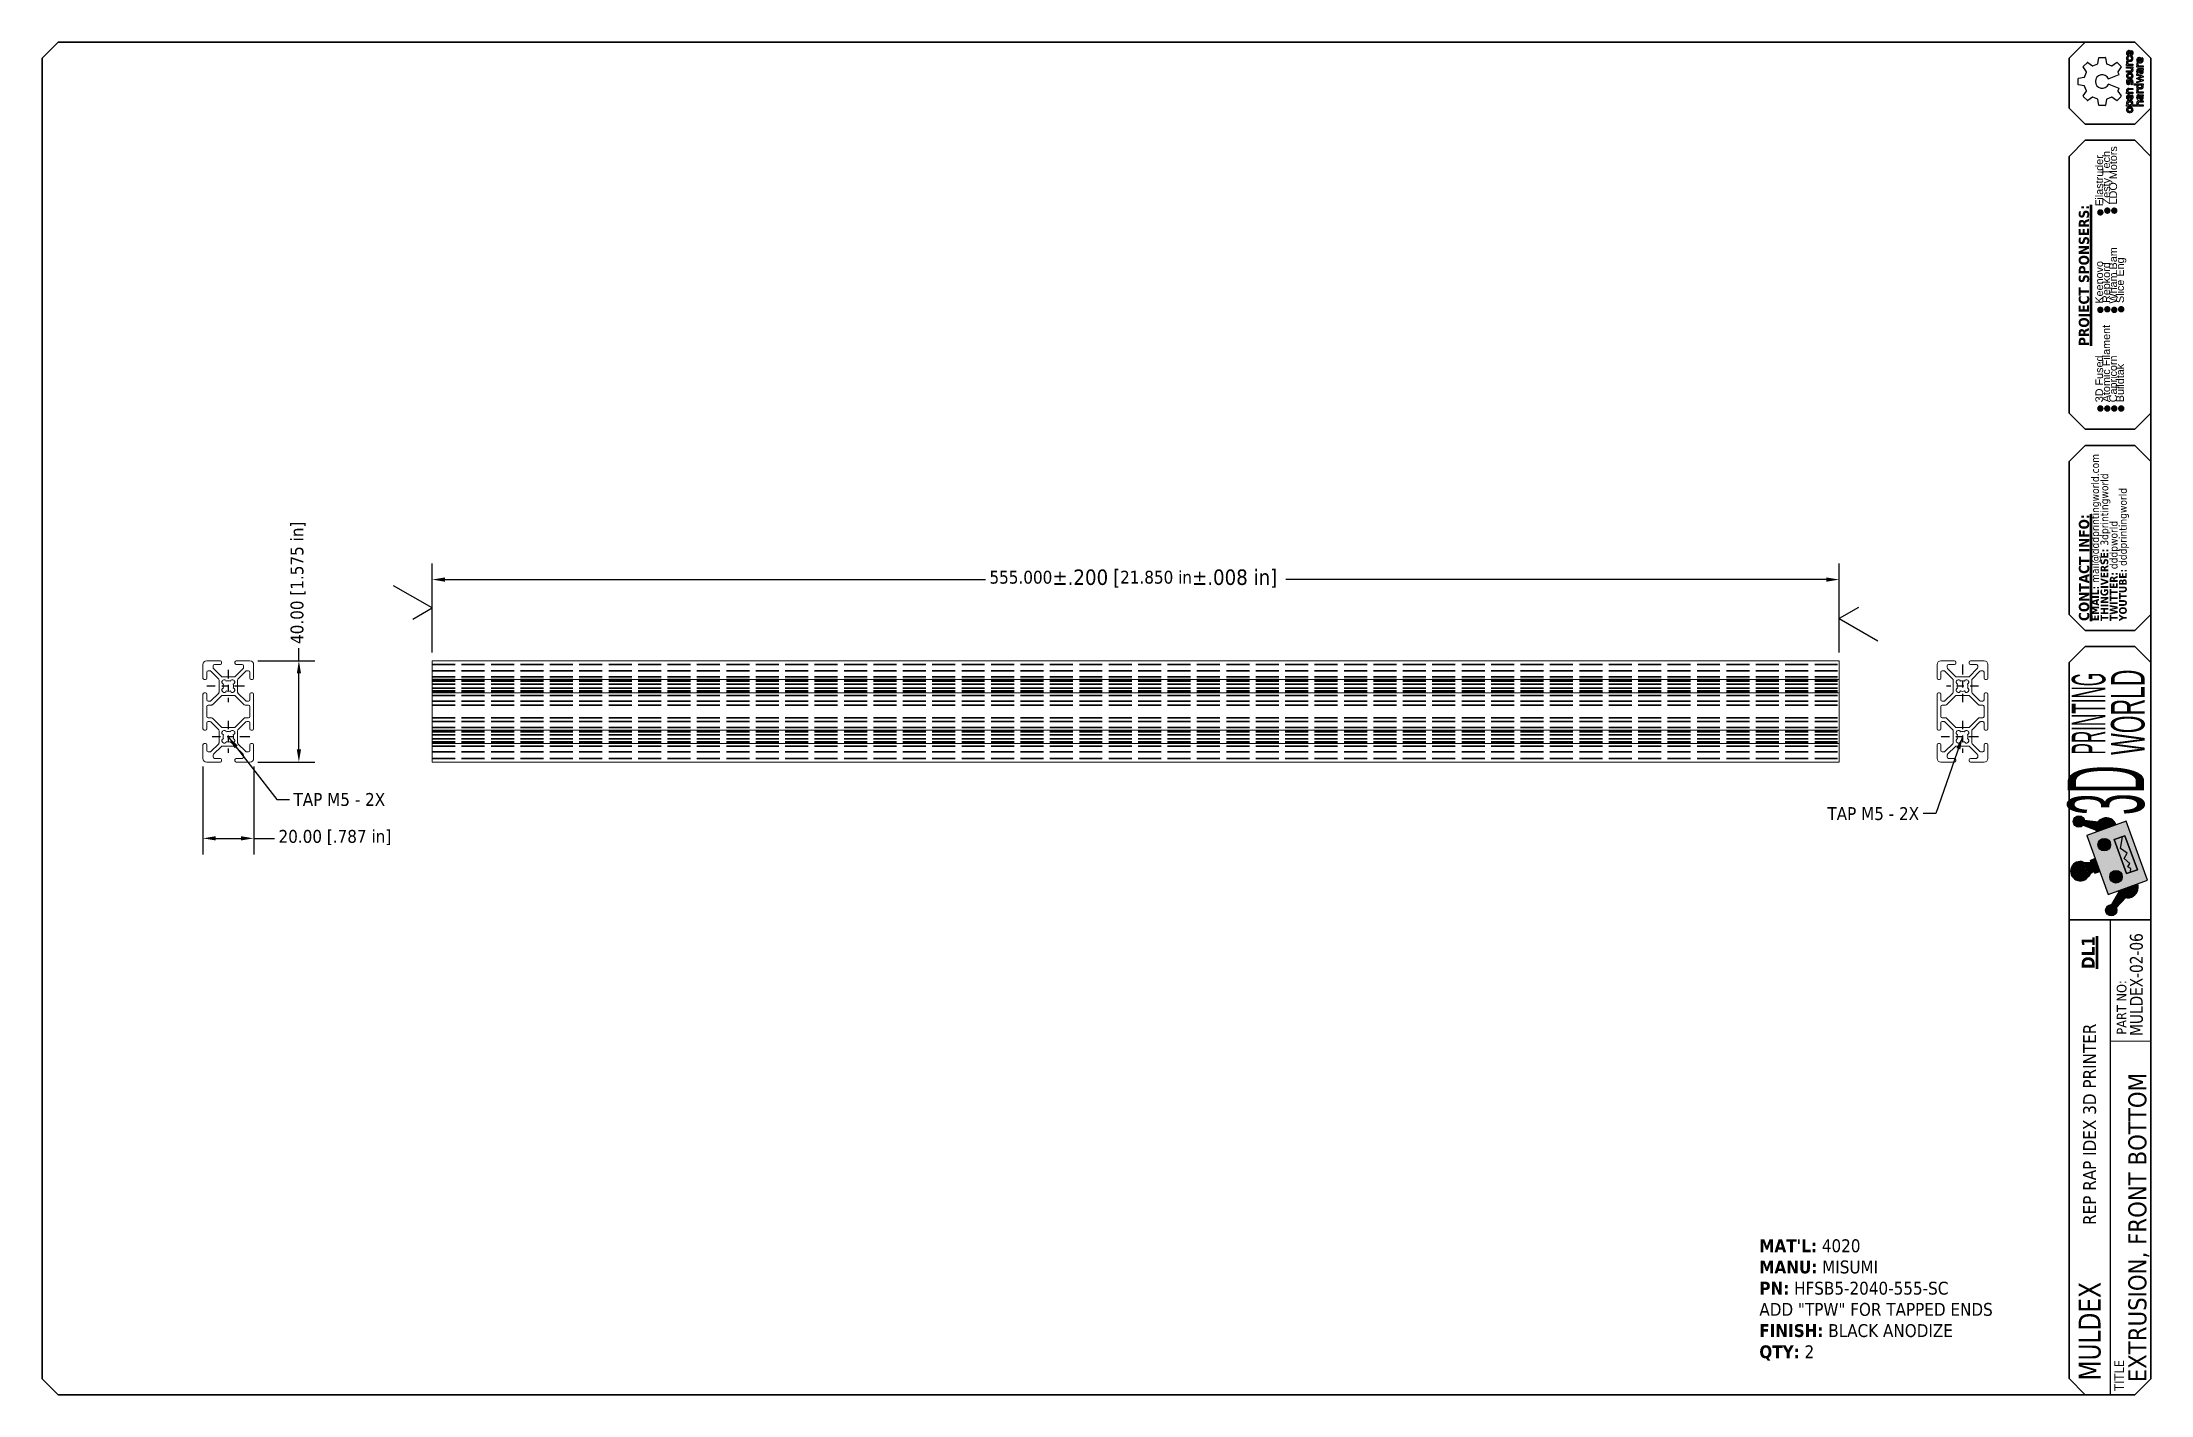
# Model space of a CAD drawing. Header units: inches. Extents: x 1 to 33.8, y 0.5 to 21.5.
import ezdxf

# ---------------------------------------------------------------- set-up
doc = ezdxf.new("R2010")
doc.units = ezdxf.units.IN
doc.header["$LTSCALE"] = 2
doc.header["$MEASUREMENT"] = 0
doc.linetypes.add('CHAIN', pattern=[0.7087, 0.4724, -0.0591, 0.1181, -0.0591])
doc.linetypes.add('DASHED', pattern=[0.2067, 0.1654, -0.0413])
doc.layers.get('0').update_dxf_attribs({"lineweight": 25})
for name, color, linetype, lineweight in [('Border (ANSI)', 7, 'Continuous', 50), ('Center Mark (ANSI)', 7, 'Continuous', 25), ('Dimension (ANSI)', 7, 'Continuous', 25), ('Hatch (ANSI)', 8, 'Continuous', 18), ('Hidden (ANSI)', 8, 'DASHED', 35), ('Sketch Geometry (ANSI)', 7, 'Continuous', 25), ('Symbol (ANSI)', 7, 'Continuous', 25), ('TITLE', 7, 'Continuous', 35), ('Title (ANSI)', 7, 'Continuous', 50), ('Title Text', 7, 'Continuous', 35), ('TITLE THIN', 7, 'Continuous', 25), ('Visible (ANSI)', 7, 'Continuous', 18)]:
    doc.layers.add(name, color=color, linetype=linetype, lineweight=lineweight)
doc.styles.add('Note Text (ANSI)', font='tahoma.ttf')
doc.styles.add('Text Style133', font='tahoma.ttf', dxfattribs={"width": 0.9})
doc.styles.add('Text Style260', font='tahomabd.ttf', dxfattribs={"width": 0.9})
doc.styles.add('Text Style71', font='tahoma.ttf')
doc.dimstyles.new('Default (ANSI)$7', dxfattribs={"dimscale": 2, "dimtxt": 0.1, "dimasz": 0.098425, "dimexe": 0.125, "dimexo": 0.0625, "dimgap": 0.031496, "dimtad": 0, "dimtih": 1, "dimtoh": 1, "dimdec": 3, "dimrnd": 1e-08, "dimzin": 4, "dimdsep": 46, "dimtxsty": 'Note Text (ANSI)', "dimblk": 'CLOSED', "dimcen": 0.09, "dimdle": 0.393701, "dimclrd": 256, "dimclre": 256, "dimclrt": 256, "dimadec": 0, "dimazin": 1, "dimtfac": 1.2, "dimtofl": 0, "dimtmove": 0, "dimatfit": 3, "dimfxl": 0, "dimtolj": 1, "dimtzin": 4, "dimlwd": -1, "dimlwe": -1, "dimarcsym": 0})
doc.dimstyles.new('Default - mm [in] (ANSI)', dxfattribs={"dimscale": 2, "dimtxt": 0.1, "dimasz": 0.098425, "dimexe": 0.125, "dimexo": 0.063, "dimgap": 0.031496, "dimtad": 0, "dimtoh": 1, "dimlfac": 25.4, "dimrnd": 1e-08, "dimzin": 4, "dimdsep": 46, "dimtxsty": 'Note Text (ANSI)', "dimcen": 0.09, "dimdle": 0.393701, "dimclrd": 256, "dimclre": 256, "dimclrt": 256, "dimadec": 1, "dimazin": 1, "dimtfac": 1.2, "dimtofl": 0, "dimtmove": 0, "dimatfit": 3, "dimfxl": 0, "dimtolj": 1, "dimtzin": 4, "dimlwd": -1, "dimlwe": -1, "dimarcsym": 0})

msp = doc.modelspace()

# ---------------------------------------------------------------- texts
at = {"layer": 'Symbol (ANSI)', "char_height": 0.20000001, "width": 1.5066451, "style": 'Note Text (ANSI)'}
for insert, attachment_point in [((4.903589, 9.842986), 1), ((30.150803, 9.623435), 3)]:
    msp.add_mtext('\\fTahoma|b0|i0;TAP M5 - 2X', dxfattribs=dict(at, insert=insert, attachment_point=attachment_point))
at = {"layer": 'Symbol (ANSI)', "insert": (27.66992, 2.914407), "char_height": 0.20000001, "width": 3.81896289, "attachment_point": 1, "line_spacing_factor": 0.987884, "style": 'Note Text (ANSI)'}
msp.add_mtext('\\fTahoma|b1|i0;\\H0.2000;MAT\'L:\\fTahoma|b0|i0;\\H0.2000; 4020\\P\\fTahoma|b1|i0;\\H0.2000;MANU:\\fTahoma|b0|i0;\\H0.2000; MISUMI\\P\\fTahoma|b1|i0;\\H0.2000;PN:\\fTahoma|b0|i0;\\H0.2000; HFSB5-2040-555-SC\\P\\fTahoma|b0|i0;\\H0.2000;ADD "TPW" FOR TAPPED ENDS\\P\\fTahoma|b1|i0;\\H0.2000;FINISH:\\fTahoma|b0|i0;\\H0.2000; BLACK ANODIZE\\P\\fTahoma|b1|i0;\\H0.2000;QTY:\\fTahoma|b0|i0;\\H0.2000; 2', dxfattribs=at)

# ---------------------------------------------------------------- blocks, each defined once
blk = doc.blocks.new('Borders B-Size')
at = {"layer": 'Border (ANSI)', "lineweight": 25}
blk.add_line((16.875, 10.625), (16.75, 10.75), dxfattribs=at)
at = {"layer": 'TITLE'}
for p, q in [((0.5, 10.625), (0.625, 10.75)), ((0.625, 10.75), (16.75, 10.75)), ((0.5, 0.375), (0.5, 10.625)), ((16.875, 10.625), (16.875, 0.375)), ((0.625, 0.25), (0.5, 0.375)), ((16.875, 0.375), (16.75, 0.25)), ((16.75, 0.25), (0.625, 0.25))]:
    blk.add_line(p, q, dxfattribs=at)
blk = doc.blocks.new('Title Blocks 3DPW')
at = {"layer": 'Hatch (ANSI)'}
h = blk.add_hatch(color=1, dxfattribs=at)
edge = h.paths.add_edge_path()
edge.add_arc((16.071, 4.737), 0.0439, 0, 360)
h = blk.add_hatch(color=1, dxfattribs=at)
edge = h.paths.add_edge_path()
edge.add_arc((16.284, 4.684), 0.0813, 20, 200)
edge.add_line((16.208, 4.656), (16.361, 4.712))
h = blk.add_hatch(color=1, dxfattribs=at)
edge = h.paths.add_edge_path()
edge.add_line((16.221, 4.735), (16.114, 4.748))
edge.add_arc((16.071, 4.737), 0.0439, -41.9066, 14.1327, ccw=False)
edge.add_line((16.104, 4.707), (16.205, 4.668))
edge.add_arc((16.286, 4.684), 0.0832, 141.5148, 190.7113, ccw=False)
for points in [[(16.604, 4.281), (16.437, 4.74), (16.132, 4.628), (16.299, 4.17)], [(16.429, 4.626), (16.345, 4.596), (16.441, 4.332), (16.525, 4.363)], [(16.197, 4.449), (16.16, 4.435), (16.196, 4.337), (16.233, 4.35)]]:
    blk.add_hatch(color=1, dxfattribs=at).paths.add_polyline_path(points)
h = blk.add_hatch(color=1, dxfattribs=at)
edge = h.paths.add_edge_path()
edge.add_arc((16.268, 4.557), 0.0488, 0, 360)
h = blk.add_hatch(color=1, dxfattribs=at)
edge = h.paths.add_edge_path()
edge.add_arc((16.143, 4.582), 0.164, 257.6776, 278.2464)
edge.add_line((16.166, 4.42), (16.191, 4.352))
edge.add_arc((16.277, 4.213), 0.164, 121.7536, 142.3224)
edge.add_arc((16.082, 4.351), 0.0753, 70.1096, 329.8904, ccw=False)
h = blk.add_hatch(color=1, dxfattribs=at)
edge = h.paths.add_edge_path()
edge.add_arc((16.359, 4.308), 0.0488, 0, 360)
h = blk.add_hatch(color=1, dxfattribs=at)
edge = h.paths.add_edge_path()
edge.add_line((16.38, 4.187), (16.328, 4.092))
edge.add_arc((16.322, 4.048), 0.0439, 25.8673, 81.9066, ccw=False)
edge.add_line((16.361, 4.067), (16.436, 4.146))
edge.add_arc((16.451, 4.226), 0.0813, 208.6841, 259.0898, ccw=False)
h = blk.add_hatch(color=1, dxfattribs=at)
edge = h.paths.add_edge_path()
edge.add_arc((16.451, 4.226), 0.0813, 200, 380)
edge.add_line((16.528, 4.253), (16.375, 4.198))
h = blk.add_hatch(color=1, dxfattribs=at)
edge = h.paths.add_edge_path()
edge.add_arc((16.322, 4.048), 0.0439, 0, 360)
at = {"layer": 'Sketch Geometry (ANSI)', "color": 7, "linetype": 'Continuous', "lineweight": 25}
for p, q in [((16.218, 10.621), (16.227, 10.665)), ((16.229, 10.667), (16.275, 10.667)), ((16.277, 10.665), (16.286, 10.621)), ((16.449, 10.678), (16.456, 10.671)), ((16.462, 10.722), (16.47, 10.722)), ((16.462, 10.691), (16.462, 10.712)), ((16.47, 10.722), (16.47, 10.691)), ((16.476, 10.671), (16.483, 10.678)), ((16.477, 10.714), (16.483, 10.721)), ((16.541, 10.667), (16.549, 10.667)), ((16.541, 10.637), (16.541, 10.657)), ((16.549, 10.667), (16.549, 10.637)), ((16.556, 10.659), (16.562, 10.666)), ((16.066, 10.458), (16.066, 10.504)), ((16.068, 10.506), (16.113, 10.515)), ((16.104, 10.597), (16.137, 10.629)), ((16.13, 10.556), (16.104, 10.594)), ((16.114, 10.516), (16.13, 10.554)), ((16.14, 10.629), (16.177, 10.604)), ((16.18, 10.603), (16.217, 10.619)), ((16.287, 10.619), (16.324, 10.603)), ((16.38, 10.533), (16.303, 10.502)), ((16.327, 10.604), (16.364, 10.629)), ((16.367, 10.629), (16.4, 10.597)), ((16.4, 10.594), (16.374, 10.556)), ((16.374, 10.554), (16.381, 10.537)), ((16.441, 10.605), (16.441, 10.615)), ((16.441, 10.615), (16.446, 10.615)), ((16.491, 10.605), (16.441, 10.605)), ((16.441, 10.594), (16.491, 10.594)), ((16.441, 10.584), (16.441, 10.594)), ((16.471, 10.584), (16.441, 10.584)), ((16.441, 10.554), (16.441, 10.564)), ((16.441, 10.564), (16.471, 10.564)), ((16.474, 10.554), (16.441, 10.554)), ((16.444, 10.639), (16.453, 10.631)), ((16.446, 10.615), (16.446, 10.615)), ((16.447, 10.497), (16.455, 10.491)), ((16.461, 10.615), (16.491, 10.615)), ((16.461, 10.475), (16.461, 10.484)), ((16.471, 10.482), (16.47, 10.473)), ((16.486, 10.584), (16.486, 10.584)), ((16.491, 10.584), (16.486, 10.584)), ((16.491, 10.615), (16.491, 10.605)), ((16.491, 10.594), (16.491, 10.584)), ((16.52, 10.592), (16.52, 10.602)), ((16.52, 10.602), (16.525, 10.602)), ((16.57, 10.592), (16.52, 10.592)), ((16.52, 10.529), (16.52, 10.54)), ((16.52, 10.54), (16.57, 10.524)), ((16.555, 10.52), (16.52, 10.529)), ((16.52, 10.508), (16.555, 10.52)), ((16.52, 10.501), (16.52, 10.508)), ((16.555, 10.49), (16.52, 10.501)), ((16.52, 10.48), (16.555, 10.49)), ((16.57, 10.486), (16.52, 10.47)), ((16.52, 10.47), (16.52, 10.48)), ((16.523, 10.626), (16.532, 10.619)), ((16.525, 10.602), (16.525, 10.603)), ((16.533, 10.552), (16.527, 10.544)), ((16.541, 10.571), (16.535, 10.571)), ((16.57, 10.515), (16.535, 10.505)), ((16.535, 10.505), (16.535, 10.505)), ((16.535, 10.505), (16.57, 10.494)), ((16.536, 10.581), (16.57, 10.581)), ((16.54, 10.602), (16.57, 10.602)), ((16.541, 10.558), (16.541, 10.571)), ((16.549, 10.571), (16.549, 10.559)), ((16.553, 10.571), (16.549, 10.571)), ((16.555, 10.52), (16.555, 10.52)), ((16.555, 10.49), (16.555, 10.49)), ((16.57, 10.571), (16.566, 10.571)), ((16.566, 10.571), (16.566, 10.571)), ((16.57, 10.602), (16.57, 10.592)), ((16.57, 10.581), (16.57, 10.571)), ((16.57, 10.524), (16.57, 10.515)), ((16.57, 10.494), (16.57, 10.486)), ((16.113, 10.448), (16.068, 10.456)), ((16.104, 10.369), (16.13, 10.406)), ((16.137, 10.334), (16.104, 10.366)), ((16.13, 10.409), (16.114, 10.446)), ((16.177, 10.359), (16.14, 10.333)), ((16.217, 10.344), (16.18, 10.359)), ((16.227, 10.297), (16.218, 10.342)), ((16.286, 10.342), (16.277, 10.297)), ((16.324, 10.359), (16.287, 10.344)), ((16.303, 10.46), (16.38, 10.429)), ((16.364, 10.333), (16.327, 10.359)), ((16.4, 10.366), (16.367, 10.334)), ((16.381, 10.426), (16.374, 10.409)), ((16.374, 10.406), (16.4, 10.369)), ((16.441, 10.388), (16.441, 10.398)), ((16.441, 10.398), (16.446, 10.398)), ((16.491, 10.388), (16.441, 10.388)), ((16.446, 10.398), (16.446, 10.398)), ((16.458, 10.428), (16.491, 10.428)), ((16.491, 10.418), (16.461, 10.418)), ((16.461, 10.398), (16.491, 10.398)), ((16.462, 10.379), (16.47, 10.379)), ((16.462, 10.349), (16.462, 10.37)), ((16.47, 10.379), (16.47, 10.349)), ((16.483, 10.456), (16.476, 10.462)), ((16.477, 10.371), (16.483, 10.379)), ((16.491, 10.428), (16.491, 10.418)), ((16.491, 10.398), (16.491, 10.388)), ((16.5, 10.464), (16.57, 10.464)), ((16.5, 10.454), (16.5, 10.464)), ((16.525, 10.454), (16.5, 10.454)), ((16.52, 10.4), (16.525, 10.4)), ((16.52, 10.39), (16.52, 10.4)), ((16.57, 10.39), (16.52, 10.39)), ((16.523, 10.423), (16.532, 10.416)), ((16.525, 10.4), (16.525, 10.4)), ((16.533, 10.35), (16.527, 10.342)), ((16.541, 10.369), (16.535, 10.369)), ((16.536, 10.378), (16.57, 10.378)), ((16.537, 10.331), (16.57, 10.331)), ((16.54, 10.4), (16.57, 10.4)), ((16.57, 10.321), (16.54, 10.321)), ((16.541, 10.355), (16.541, 10.369)), ((16.553, 10.369), (16.549, 10.369)), ((16.549, 10.369), (16.549, 10.357)), ((16.57, 10.454), (16.565, 10.454)), ((16.57, 10.369), (16.566, 10.369)), ((16.566, 10.369), (16.566, 10.368)), ((16.57, 10.464), (16.57, 10.454)), ((16.57, 10.4), (16.57, 10.39)), ((16.57, 10.378), (16.57, 10.369)), ((16.57, 10.331), (16.57, 10.321)), ((16.275, 10.295), (16.229, 10.295)), ((16.441, 10.301), (16.446, 10.301)), ((16.441, 10.291), (16.441, 10.301)), ((16.57, 10.291), (16.441, 10.291)), ((16.486, 10.301), (16.525, 10.301)), ((16.525, 10.301), (16.525, 10.302)), ((16.54, 10.301), (16.57, 10.301)), ((16.57, 10.301), (16.57, 10.291))]:
    blk.add_line(p, q, dxfattribs=at)
for centre, radius, start, end in [((16.229, 10.665), 0.0024, 90, 169.0803), ((16.275, 10.665), 0.0024, 10.9197, 90), ((16.461, 10.701), 0.0206, 158.6156, 180.4214), ((16.459, 10.701), 0.0189, 180.0752, 202.08), ((16.46, 10.661), 0.0195, 151.5208, 166.5968), ((16.463, 10.66), 0.0228, 166.7455, 180.2911), ((16.463, 10.66), 0.0229, 179.7374, 200.702), ((16.462, 10.701), 0.0213, 136.7102, 158.0092), ((16.465, 10.704), 0.0252, 202.4536, 220.6162), ((16.466, 10.661), 0.0252, 201.1988, 220.8731), ((16.467, 10.657), 0.0277, 131.119, 151.6902), ((16.46, 10.703), 0.0182, 111.7779, 137.4746), ((16.457, 10.697), 0.0144, 220.1865, 237.8028), ((16.459, 10.655), 0.0164, 220.4375, 236.522), ((16.46, 10.701), 0.0198, 237.9469, 252.2159), ((16.461, 10.701), 0.0106, 158.3805, 180.6676), ((16.461, 10.701), 0.0108, 179.3101, 201.3683), ((16.46, 10.702), 0.00974, 134.1212, 157.6707), ((16.46, 10.701), 0.00975, 202.0724, 225.7342), ((16.462, 10.661), 0.0118, 152.8624, 180.4307), ((16.466, 10.66), 0.0152, 178.8234, 200.5846), ((16.465, 10.659), 0.0147, 128.0999, 151.8937), ((16.461, 10.658), 0.00999, 201.2857, 230.0935), ((16.461, 10.699), 0.023, 89.0946, 111.0393), ((16.46, 10.701), 0.01, 109.5273, 134.1096), ((16.46, 10.701), 0.00984, 225.7564, 250.8078), ((16.463, 10.712), 0.031, 252.1466, 262.7094), ((16.462, 10.661), 0.0128, 231.1668, 255.607), ((16.462, 10.696), 0.0162, 91.4412, 109.2716), ((16.462, 10.707), 0.0159, 251.0898, 269.2867), ((16.466, 10.731), 0.0502, 262.6412, 270.3003), ((16.466, 10.673), 0.0254, 255.4692, 270.916), ((16.466, 10.731), 0.0504, 269.6643, 277.6529), ((16.466, 10.673), 0.0251, 269.0807, 284.5943), ((16.47, 10.707), 0.0157, 268.884, 288.7433), ((16.469, 10.711), 0.0295, 277.5251, 288.9593), ((16.47, 10.661), 0.0127, 284.4639, 308.968), ((16.472, 10.701), 0.00951, 289.1734, 317.0029), ((16.467, 10.659), 0.0145, 28.3187, 52.4701), ((16.466, 10.702), 0.0165, 24.3566, 46.1533), ((16.471, 10.658), 0.00999, 310.0482, 338.8155), ((16.471, 10.702), 0.0111, 317.2371, 340.2603), ((16.473, 10.699), 0.0178, 288.8975, 304.9265), ((16.47, 10.661), 0.0117, 359.5217, 27.3023), ((16.466, 10.66), 0.0153, 339.503, 1.1737), ((16.468, 10.703), 0.0143, 359.6571, 23.6584), ((16.468, 10.703), 0.0138, 340.7922, 0.7131), ((16.473, 10.655), 0.0162, 303.6202, 319.8366), ((16.468, 10.703), 0.0239, 36.8087, 49.738), ((16.476, 10.695), 0.0127, 305.1397, 325.1693), ((16.465, 10.657), 0.0274, 28.0894, 48.8938), ((16.463, 10.705), 0.0291, 324.945, 341.1171), ((16.466, 10.661), 0.0252, 319.4188, 339.0024), ((16.472, 10.705), 0.0194, 21.827, 36.6952), ((16.472, 10.661), 0.0196, 13.2753, 28.2454), ((16.466, 10.703), 0.0258, 359.8341, 21.7329), ((16.468, 10.703), 0.0236, 341.3784, 359.9589), ((16.468, 10.66), 0.0231, 339.4894, 0.2643), ((16.468, 10.66), 0.023, 359.7114, 13.1327), ((16.54, 10.647), 0.0206, 158.6156, 180.4214), ((16.539, 10.647), 0.0189, 180.0752, 202.08), ((16.541, 10.647), 0.0213, 136.7102, 158.0092), ((16.539, 10.649), 0.0182, 111.7779, 137.4746), ((16.54, 10.647), 0.0106, 158.3805, 180.6676), ((16.54, 10.647), 0.0108, 179.3101, 201.3683), ((16.539, 10.647), 0.00974, 134.1212, 157.6707), ((16.54, 10.644), 0.023, 89.0946, 111.0393), ((16.539, 10.647), 0.01, 109.5273, 134.1096), ((16.541, 10.641), 0.0162, 91.4412, 109.2716), ((16.545, 10.647), 0.0165, 24.3566, 46.1533), ((16.547, 10.648), 0.0143, 359.6571, 23.6584), ((16.547, 10.648), 0.0138, 340.7922, 0.7131), ((16.547, 10.648), 0.0239, 36.8087, 49.738), ((16.551, 10.651), 0.0194, 21.827, 36.6952), ((16.545, 10.649), 0.0258, 359.8341, 21.7329), ((16.547, 10.649), 0.0236, 341.3784, 359.9589), ((16.069, 10.504), 0.0024, 100.9197, 180), ((16.106, 10.595), 0.0024, 135, 214.0803), ((16.112, 10.517), 0.0024, 280.9197, 337.5), ((16.128, 10.555), 0.0024, 337.5, 34.0803), ((16.138, 10.627), 0.0024, 55.9197, 135), ((16.179, 10.606), 0.0024, 235.9197, 292.5), ((16.252, 10.481), 0.0525, 24.715, 335.285), ((16.216, 10.621), 0.0024, 292.5, 349.0803), ((16.288, 10.621), 0.0024, 190.9197, 247.5), ((16.302, 10.504), 0.0024, 204.715, 292.2104), ((16.325, 10.606), 0.0024, 247.5, 304.0803), ((16.366, 10.627), 0.0024, 45, 124.0803), ((16.376, 10.555), 0.0024, 145.9197, 202.5), ((16.379, 10.536), 0.0024, 292.2104, 22.5), ((16.398, 10.595), 0.0024, 325.9197, 45), ((16.456, 10.628), 0.0152, 159.5778, 180.0149), ((16.458, 10.628), 0.0176, 178.9719, 203.5952), ((16.456, 10.527), 0.0149, 151.128, 168.2552), ((16.465, 10.525), 0.0244, 168.2144, 180.5339), ((16.465, 10.524), 0.0249, 179.4483, 191.6727), ((16.456, 10.522), 0.0147, 191.6011, 208.9631), ((16.466, 10.479), 0.0249, 158.8127, 171.013), ((16.478, 10.477), 0.0372, 170.9821, 180.3203), ((16.459, 10.627), 0.0188, 141.4764, 159.2242), ((16.456, 10.627), 0.0149, 204.6481, 232.1528), ((16.47, 10.477), 0.0301, 140.1939, 158.6958), ((16.468, 10.52), 0.0293, 143.2752, 150.8322), ((16.468, 10.529), 0.0289, 209.3127, 216.9367), ((16.459, 10.526), 0.0182, 132.9867, 143.3611), ((16.459, 10.523), 0.018, 216.8644, 227.3349), ((16.46, 10.526), 0.019, 107.687, 132.5622), ((16.46, 10.524), 0.0191, 227.4454, 252.1631), ((16.461, 10.658), 0.02, 236.7023, 250.7747), ((16.469, 10.478), 0.0187, 158.5333, 180.971), ((16.463, 10.623), 0.013, 142.3875, 159.0251), ((16.46, 10.625), 0.00949, 159.277, 179.8107), ((16.461, 10.625), 0.0102, 179.9763, 220.6387), ((16.459, 10.526), 0.00819, 125.2476, 155.6935), ((16.462, 10.525), 0.0113, 156.7961, 181.309), ((16.462, 10.524), 0.0114, 178.6276, 203.1153), ((16.459, 10.523), 0.00794, 204.227, 235.4336), ((16.482, 10.472), 0.0333, 145.5378, 157.5274), ((16.459, 10.623), 0.00751, 219.9068, 250.2023), ((16.464, 10.666), 0.0285, 250.7799, 261.9072), ((16.461, 10.519), 0.0254, 95.0018, 106.3525), ((16.462, 10.522), 0.0131, 104.2741, 124.5232), ((16.461, 10.526), 0.0117, 233.956, 256.716), ((16.461, 10.529), 0.0252, 253.5165, 264.9645), ((16.461, 10.628), 0.0133, 250.6834, 271.2907), ((16.462, 10.517), 0.0185, 93.1026, 102.5317), ((16.462, 10.534), 0.0199, 258.4264, 267.0683), ((16.465, 10.477), 0.0683, 89.618, 95.4752), ((16.465, 10.572), 0.0676, 264.4737, 270.3849), ((16.466, 10.681), 0.0432, 261.8581, 270.288), ((16.466, 10.47), 0.0654, 89.6931, 93.7356), ((16.466, 10.583), 0.0689, 266.5187, 270.2847), ((16.486, 10.482), 0.0245, 167.8903, 176.353), ((16.478, 10.484), 0.0167, 157.0156, 167.9301), ((16.473, 10.486), 0.0111, 128.8604, 157.664), ((16.466, 10.681), 0.0431, 269.7094, 278.149), ((16.466, 10.475), 0.0704, 84.6089, 90.3843), ((16.466, 10.47), 0.065, 86.2515, 90.3069), ((16.466, 10.587), 0.0726, 269.7183, 273.3918), ((16.466, 10.574), 0.0698, 269.6128, 275.4414), ((16.475, 10.483), 0.0151, 108.2667, 128.4003), ((16.471, 10.57), 0.0134, 71.385, 90.9677), ((16.471, 10.577), 0.0134, 269.0323, 288.615), ((16.47, 10.517), 0.0184, 77.4572, 86.8799), ((16.47, 10.535), 0.0204, 272.8254, 281.4082), ((16.476, 10.481), 0.0173, 89.5139, 107.8756), ((16.477, 10.483), 0.00596, 142.4269, 163.1049), ((16.483, 10.481), 0.012, 162.8585, 175.777), ((16.468, 10.666), 0.0283, 278.0979, 289.2676), ((16.475, 10.484), 0.00388, 114.3188, 141.8458), ((16.471, 10.519), 0.0255, 73.7043, 85.1103), ((16.471, 10.53), 0.0252, 274.9225, 286.4264), ((16.474, 10.577), 0.0224, 269.7023, 279.9213), ((16.471, 10.522), 0.0126, 54.9173, 75.8092), ((16.471, 10.526), 0.0113, 283.0037, 306.5624), ((16.476, 10.483), 0.00467, 88.9745, 113.32), ((16.472, 10.575), 0.00892, 45.1895, 70.9121), ((16.472, 10.573), 0.00892, 289.0879, 314.8105), ((16.476, 10.484), 0.0136, 62.9044, 91.1221), ((16.476, 10.483), 0.00542, 60.65, 91.2583), ((16.471, 10.658), 0.0198, 289.2722, 303.4371), ((16.475, 10.571), 0.0166, 279.962, 292.4556), ((16.472, 10.526), 0.019, 47.4378, 72.313), ((16.473, 10.526), 0.00819, 24.3059, 54.7518), ((16.473, 10.523), 0.00794, 304.567, 335.7736), ((16.472, 10.524), 0.0191, 287.8369, 312.5546), ((16.476, 10.482), 0.00555, 28.7206, 58.8608), ((16.472, 10.574), 0.00934, 22.0539, 45.4135), ((16.472, 10.573), 0.00927, 314.6514, 338.3479), ((16.471, 10.48), 0.0112, 12.3644, 29.582), ((16.471, 10.574), 0.0102, 359.3414, 21.3617), ((16.471, 10.574), 0.0106, 339.0331, 0.7121), ((16.47, 10.525), 0.0113, 358.6908, 23.2038), ((16.47, 10.524), 0.0114, 336.8848, 1.3726), ((16.476, 10.568), 0.0136, 292.4432, 321.0292), ((16.465, 10.478), 0.0174, 359.481, 12.3413), ((16.476, 10.485), 0.0132, 32.5538, 61.4374), ((16.473, 10.527), 0.0174, 36.6414, 47.5999), ((16.474, 10.522), 0.0171, 312.0784, 323.1326), ((16.476, 10.572), 0.0149, 24.684, 52.0788), ((16.471, 10.573), 0.0205, 320.2119, 338.2027), ((16.465, 10.521), 0.0273, 28.6058, 36.7158), ((16.466, 10.528), 0.0269, 323.0721, 331.2511), ((16.469, 10.479), 0.0227, 14.9371, 33.4063), ((16.476, 10.527), 0.0151, 11.4728, 28.3092), ((16.476, 10.522), 0.0149, 331.6012, 348.6685), ((16.474, 10.571), 0.0174, 358.9844, 23.6352), ((16.476, 10.571), 0.0158, 338.5742, 359.9603), ((16.461, 10.478), 0.0302, 359.4941, 14.7412), ((16.466, 10.525), 0.0249, 359.4761, 11.5262), ((16.466, 10.524), 0.0254, 348.5844, 0.5413), ((16.535, 10.616), 0.0152, 159.5778, 180.0149), ((16.537, 10.615), 0.0176, 178.9719, 203.5952), ((16.54, 10.564), 0.0202, 147.2271, 167.0184), ((16.553, 10.561), 0.0332, 167.0415, 181.2351), ((16.545, 10.56), 0.0258, 178.7012, 189.9766), ((16.539, 10.559), 0.0193, 190.0271, 203.6907), ((16.544, 10.65), 0.0252, 202.4536, 220.6162), ((16.538, 10.614), 0.0188, 141.4764, 159.2242), ((16.535, 10.614), 0.0149, 204.6481, 232.1528), ((16.537, 10.558), 0.0172, 203.9753, 233.6836), ((16.533, 10.568), 0.0117, 112.4743, 144.7615), ((16.536, 10.642), 0.0144, 220.1865, 237.8028), ((16.539, 10.647), 0.0198, 237.9469, 252.2159), ((16.535, 10.564), 0.0166, 100.1137, 112.8405), ((16.538, 10.564), 0.00895, 148.4561, 169.8517), ((16.549, 10.562), 0.0202, 169.4285, 181.8308), ((16.553, 10.561), 0.0235, 179.6828, 187.3928), ((16.543, 10.56), 0.0138, 187.2721, 198.2655), ((16.539, 10.647), 0.00975, 202.0724, 225.7342), ((16.542, 10.611), 0.013, 142.3875, 159.0251), ((16.539, 10.612), 0.00949, 159.277, 179.8107), ((16.54, 10.612), 0.0102, 179.9763, 220.6387), ((16.536, 10.558), 0.00706, 203.3549, 241.3732), ((16.535, 10.566), 0.00515, 116.8816, 147.884), ((16.539, 10.647), 0.00984, 225.7564, 250.8078), ((16.538, 10.61), 0.00751, 219.9068, 250.2023), ((16.536, 10.556), 0.0247, 90.3995, 100.1685), ((16.542, 10.658), 0.031, 252.1466, 262.7094), ((16.535, 10.565), 0.00627, 88.2297, 115.3897), ((16.54, 10.616), 0.0133, 250.6834, 271.2907), ((16.541, 10.652), 0.0159, 251.0898, 269.2867), ((16.545, 10.677), 0.0502, 262.6412, 270.3003), ((16.561, 10.557), 0.0204, 179.6255, 199.0471), ((16.554, 10.555), 0.0125, 199.4391, 226.4104), ((16.545, 10.677), 0.0504, 269.6643, 277.6529), ((16.555, 10.556), 0.0142, 226.4537, 249.0817), ((16.549, 10.652), 0.0157, 268.884, 288.7433), ((16.566, 10.56), 0.0171, 180.933, 193.5365), ((16.557, 10.557), 0.00783, 193.1706, 214.3989), ((16.555, 10.558), 0.016, 249.6807, 270.6254), ((16.554, 10.556), 0.0047, 214.9729, 244.8426), ((16.548, 10.656), 0.0295, 277.5251, 288.9593), ((16.555, 10.557), 0.00571, 246.1753, 272.3934), ((16.553, 10.556), 0.0153, 74.1942, 91.5423), ((16.551, 10.646), 0.00951, 289.1734, 317.0029), ((16.555, 10.556), 0.00507, 269.6403, 296.8172), ((16.556, 10.557), 0.015, 269.2541, 292.5307), ((16.555, 10.565), 0.0061, 57.0085, 73.0083), ((16.554, 10.557), 0.00642, 297.7319, 320.938), ((16.55, 10.647), 0.0111, 317.2371, 340.2603), ((16.552, 10.645), 0.0178, 288.8975, 304.9265), ((16.557, 10.567), 0.00375, 34.725, 56.8553), ((16.554, 10.558), 0.00671, 318.7723, 345.945), ((16.552, 10.564), 0.00939, 7.8643, 29.9368), ((16.533, 10.561), 0.0285, 358.3489, 8.8432), ((16.546, 10.56), 0.0155, 345.5682, 1.0575), ((16.556, 10.556), 0.0139, 293.364, 317.9112), ((16.555, 10.641), 0.0127, 305.1397, 325.1693), ((16.542, 10.65), 0.0291, 324.945, 341.1171), ((16.562, 10.564), 0.00804, 21.5509, 62.1103), ((16.556, 10.556), 0.0137, 315.534, 341.3573), ((16.555, 10.561), 0.015, 8.4169, 21.9976), ((16.547, 10.559), 0.0232, 341.5932, 359.7033), ((16.543, 10.559), 0.0276, 359.5741, 8.5974), ((16.069, 10.458), 0.0024, 180, 259.0803), ((16.106, 10.368), 0.0024, 145.9197, 225), ((16.112, 10.445), 0.0024, 22.5, 79.0803), ((16.128, 10.408), 0.0024, 325.9197, 22.5), ((16.138, 10.335), 0.0024, 225, 304.0803), ((16.179, 10.357), 0.0024, 67.5, 124.0803), ((16.216, 10.341), 0.0024, 10.9197, 67.5), ((16.288, 10.341), 0.0024, 112.5, 169.0803), ((16.302, 10.458), 0.0024, 67.7896, 155.285), ((16.325, 10.357), 0.0024, 55.9197, 112.5), ((16.366, 10.335), 0.0024, 235.9197, 315), ((16.376, 10.408), 0.0024, 157.5, 214.0803), ((16.379, 10.427), 0.0024, 337.5, 67.7896), ((16.398, 10.368), 0.0024, 315, 34.0803), ((16.466, 10.477), 0.0256, 179.4199, 195.8234), ((16.456, 10.411), 0.0154, 158.2225, 179.8934), ((16.458, 10.411), 0.0176, 178.9719, 203.5952), ((16.461, 10.359), 0.0206, 158.6154, 180.4212), ((16.459, 10.359), 0.0189, 180.0746, 202.0793), ((16.455, 10.315), 0.0139, 151.0876, 167.1072), ((16.459, 10.314), 0.0185, 167.2154, 180.4068), ((16.46, 10.475), 0.0191, 196.0778, 216.0294), ((16.461, 10.409), 0.0207, 140.0888, 157.8731), ((16.456, 10.41), 0.0149, 204.6481, 232.1528), ((16.462, 10.359), 0.0213, 136.7131, 158.0121), ((16.465, 10.362), 0.0252, 202.4569, 220.6195), ((16.458, 10.314), 0.0177, 128.1432, 151.3746), ((16.454, 10.471), 0.0123, 215.6509, 245.0354), ((16.456, 10.414), 0.0137, 112.561, 140.9722), ((16.46, 10.361), 0.0182, 111.7771, 137.4737), ((16.457, 10.355), 0.0144, 220.185, 237.8014), ((16.456, 10.316), 0.0151, 101.05, 127.2642), ((16.456, 10.474), 0.0156, 246.1924, 271.215), ((16.46, 10.359), 0.0198, 237.936, 252.205), ((16.467, 10.477), 0.0166, 178.9383, 193.0384), ((16.456, 10.474), 0.00602, 192.2319, 220.0442), ((16.457, 10.411), 0.0165, 100.0188, 112.5334), ((16.461, 10.359), 0.0106, 158.382, 180.6691), ((16.461, 10.359), 0.0108, 179.3087, 201.3668), ((16.46, 10.408), 0.00934, 134.3341, 157.7662), ((16.461, 10.408), 0.0101, 158.471, 180.6586), ((16.461, 10.408), 0.0105, 179.2873, 201.1315), ((16.46, 10.408), 0.00926, 201.8301, 225.6015), ((16.46, 10.359), 0.00974, 134.1117, 157.6612), ((16.46, 10.359), 0.00975, 202.0747, 225.7365), ((16.459, 10.313), 0.00852, 150.8277, 168.5756), ((16.456, 10.474), 0.00555, 221.4812, 271.4027), ((16.457, 10.314), 0.00595, 104.9122, 150.4825), ((16.46, 10.409), 0.00903, 109.1911, 134.6199), ((16.46, 10.407), 0.00903, 225.3801, 250.8089), ((16.461, 10.356), 0.023, 89.0946, 111.0393), ((16.46, 10.359), 0.01, 109.5307, 134.1129), ((16.46, 10.359), 0.00984, 225.7497, 250.8011), ((16.46, 10.295), 0.0363, 92.378, 100.2734), ((16.458, 10.406), 0.0222, 89.7153, 99.9955), ((16.463, 10.37), 0.031, 252.1581, 262.7209), ((16.466, 10.283), 0.0379, 89.4769, 105.6873), ((16.456, 10.472), 0.00371, 270.0099, 295.0046), ((16.456, 10.474), 0.015, 268.9954, 291.1962), ((16.461, 10.405), 0.0133, 89.0567, 108.7023), ((16.461, 10.411), 0.0133, 251.2977, 270.9433), ((16.462, 10.353), 0.0162, 91.4445, 109.2749), ((16.462, 10.364), 0.0159, 251.0898, 269.2867), ((16.455, 10.474), 0.00505, 295.5378, 315.883), ((16.465, 10.192), 0.139, 89.7431, 92.9567), ((16.455, 10.473), 0.00488, 317.3054, 344.3118), ((16.466, 10.389), 0.0502, 262.6312, 270.2902), ((16.447, 10.476), 0.0138, 343.4338, 356.8597), ((16.457, 10.47), 0.0114, 291.973, 318.727), ((16.454, 10.473), 0.0155, 318.5177, 338.5597), ((16.466, 10.389), 0.0504, 269.6667, 277.6553), ((16.467, 10.194), 0.138, 87.0287, 90.2556), ((16.466, 10.284), 0.0376, 74.2355, 90.5513), ((16.451, 10.474), 0.0191, 338.896, 356.2886), ((16.47, 10.364), 0.0157, 268.8901, 288.7494), ((16.469, 10.368), 0.0295, 277.5321, 288.9663), ((16.472, 10.294), 0.0366, 79.7587, 87.59), ((16.472, 10.358), 0.00951, 289.1765, 317.006), ((16.46, 10.478), 0.0222, 315.0911, 337.488), ((16.466, 10.359), 0.0165, 24.3582, 46.1549), ((16.475, 10.314), 0.00592, 29.2825, 74.9301), ((16.471, 10.359), 0.0111, 317.2381, 340.2613), ((16.473, 10.357), 0.0178, 288.896, 304.9249), ((16.476, 10.316), 0.0147, 52.3774, 79.1507), ((16.46, 10.478), 0.0223, 338.1664, 0.5271), ((16.473, 10.313), 0.00856, 11.3396, 28.9927), ((16.468, 10.36), 0.0143, 359.6571, 23.6584), ((16.468, 10.36), 0.0138, 340.7928, 0.7136), ((16.459, 10.478), 0.0331, 316.3686, 337.5526), ((16.468, 10.36), 0.0239, 36.8097, 49.7391), ((16.476, 10.353), 0.0127, 305.1424, 325.172), ((16.475, 10.314), 0.0169, 28.0707, 52.4117), ((16.463, 10.362), 0.0291, 324.9445, 341.1166), ((16.472, 10.363), 0.0194, 21.8245, 36.6928), ((16.461, 10.477), 0.0308, 338.1654, 0.3787), ((16.466, 10.361), 0.0258, 359.8349, 21.7337), ((16.468, 10.361), 0.0236, 341.3786, 359.9591), ((16.477, 10.315), 0.0141, 12.5621, 28.2816), ((16.472, 10.314), 0.019, 359.6023, 12.4723), ((16.534, 10.441), 0.0147, 152.7802, 180.8008), ((16.538, 10.441), 0.0188, 179.5877, 192.684), ((16.534, 10.44), 0.0139, 192.7813, 208.8071), ((16.535, 10.413), 0.0152, 159.5778, 180.0149), ((16.537, 10.413), 0.0176, 178.9719, 203.5952), ((16.54, 10.362), 0.0202, 147.2271, 167.0184), ((16.553, 10.359), 0.0332, 167.0415, 181.2351), ((16.545, 10.358), 0.0258, 178.7012, 189.9766), ((16.539, 10.357), 0.0193, 190.0271, 203.6907), ((16.535, 10.315), 0.0154, 158.2225, 179.8934), ((16.545, 10.435), 0.0266, 136.3534, 152.0459), ((16.536, 10.441), 0.0169, 208.4235, 232.6562), ((16.538, 10.412), 0.0188, 141.4764, 159.2242), ((16.535, 10.412), 0.0149, 204.6481, 232.1528), ((16.537, 10.356), 0.0172, 203.9753, 233.6836), ((16.54, 10.312), 0.0207, 140.0888, 157.8731), ((16.533, 10.366), 0.0117, 112.4743, 144.7615), ((16.535, 10.317), 0.0137, 112.561, 140.9722), ((16.535, 10.439), 0.0146, 232.0537, 259.278), ((16.535, 10.362), 0.0166, 100.1137, 112.8405), ((16.538, 10.362), 0.00895, 148.4561, 169.8517), ((16.549, 10.359), 0.0202, 169.4285, 181.8308), ((16.553, 10.359), 0.0235, 179.6828, 187.3928), ((16.543, 10.357), 0.0138, 187.2721, 198.2655), ((16.536, 10.315), 0.0165, 100.0188, 112.5334), ((16.538, 10.445), 0.00821, 149.7115, 168.0249), ((16.544, 10.444), 0.0143, 167.9371, 180.5991), ((16.545, 10.444), 0.0153, 179.423, 191.4217), ((16.538, 10.442), 0.0086, 191.303, 208.9236), ((16.542, 10.408), 0.013, 142.3875, 159.0251), ((16.539, 10.41), 0.00949, 159.277, 179.8107), ((16.54, 10.41), 0.0102, 179.9763, 220.6387), ((16.536, 10.356), 0.00706, 203.3549, 241.3732), ((16.539, 10.312), 0.00934, 134.3341, 157.7662), ((16.536, 10.446), 0.00615, 104.1325, 149.0105), ((16.536, 10.441), 0.00591, 209.2, 254.9234), ((16.535, 10.364), 0.00515, 116.8816, 147.884), ((16.539, 10.461), 0.0373, 260.0189, 267.661), ((16.538, 10.408), 0.00751, 219.9068, 250.2023), ((16.536, 10.354), 0.0247, 90.3995, 100.1685), ((16.539, 10.312), 0.00903, 109.1911, 134.6199), ((16.535, 10.362), 0.00627, 88.2297, 115.3897), ((16.537, 10.309), 0.0222, 89.7153, 99.9955), ((16.545, 10.471), 0.0374, 254.1988, 270.5209), ((16.545, 10.416), 0.038, 89.9031, 105.6622), ((16.54, 10.413), 0.0133, 250.6834, 271.2907), ((16.54, 10.308), 0.0133, 89.0567, 108.7023), ((16.544, 10.565), 0.141, 267.1072, 270.2502), ((16.561, 10.355), 0.0204, 179.6255, 199.0471), ((16.554, 10.353), 0.0125, 199.4391, 226.4104), ((16.545, 10.415), 0.0386, 74.4582, 90.2119), ((16.545, 10.472), 0.038, 269.3774, 285.6759), ((16.546, 10.568), 0.144, 269.753, 272.8566), ((16.555, 10.354), 0.0142, 226.4537, 249.0817), ((16.566, 10.357), 0.0171, 180.933, 193.5365), ((16.557, 10.355), 0.00783, 193.1706, 214.3989), ((16.555, 10.356), 0.016, 249.6807, 270.6254), ((16.554, 10.353), 0.0047, 214.9729, 244.8426), ((16.555, 10.354), 0.00571, 246.1753, 272.3934), ((16.551, 10.462), 0.0382, 272.3094, 279.8564), ((16.553, 10.353), 0.0153, 74.1942, 91.5423), ((16.554, 10.446), 0.00615, 30.9892, 75.8672), ((16.555, 10.354), 0.00507, 269.6403, 296.8172), ((16.556, 10.355), 0.015, 269.2541, 292.5307), ((16.554, 10.441), 0.00591, 285.0768, 330.8002), ((16.555, 10.362), 0.0061, 57.0085, 73.0083), ((16.554, 10.355), 0.00642, 297.7319, 320.938), ((16.555, 10.439), 0.0142, 280.407, 308.2613), ((16.552, 10.445), 0.00821, 11.9751, 30.2885), ((16.552, 10.442), 0.0086, 331.0764, 348.697), ((16.557, 10.364), 0.00375, 34.725, 56.8553), ((16.554, 10.355), 0.00671, 318.7723, 345.945), ((16.546, 10.444), 0.0143, 359.4001, 12.0621), ((16.545, 10.444), 0.0153, 348.5791, 0.5778), ((16.552, 10.362), 0.00939, 7.8643, 29.9368), ((16.533, 10.359), 0.0285, 358.3489, 8.8432), ((16.546, 10.358), 0.0155, 345.5682, 1.0575), ((16.556, 10.353), 0.0139, 293.364, 317.9112), ((16.554, 10.441), 0.0162, 306.7888, 332.1312), ((16.553, 10.441), 0.0176, 24.5877, 48.3328), ((16.562, 10.361), 0.00804, 21.5509, 62.1103), ((16.556, 10.354), 0.0137, 315.534, 341.3573), ((16.553, 10.441), 0.017, 359.4046, 23.7409), ((16.556, 10.44), 0.0141, 331.8222, 347.5468), ((16.555, 10.359), 0.015, 8.4169, 21.9976), ((16.547, 10.357), 0.0232, 341.5932, 359.7033), ((16.551, 10.441), 0.0193, 347.626, 0.403), ((16.543, 10.357), 0.0276, 359.5741, 8.5974), ((16.229, 10.298), 0.0024, 190.9197, 270), ((16.275, 10.298), 0.0024, 270, 349.0803), ((16.457, 10.314), 0.0169, 179.3865, 203.8978), ((16.456, 10.264), 0.0149, 151.128, 168.2552), ((16.465, 10.262), 0.0244, 168.2141, 180.5336), ((16.465, 10.262), 0.0249, 179.447, 191.6715), ((16.456, 10.26), 0.0147, 191.6017, 208.9638), ((16.458, 10.315), 0.0175, 204.7674, 228.699), ((16.468, 10.257), 0.0293, 143.2752, 150.8322), ((16.468, 10.267), 0.0289, 209.3202, 216.9443), ((16.459, 10.264), 0.0182, 132.9833, 143.3577), ((16.459, 10.26), 0.018, 216.8608, 227.3313), ((16.46, 10.263), 0.019, 107.6861, 132.5614), ((16.46, 10.261), 0.0191, 227.4483, 252.166), ((16.466, 10.311), 0.0151, 168.4606, 180.5794), ((16.465, 10.311), 0.0145, 179.3996, 191.9589), ((16.459, 10.31), 0.00828, 191.8648, 210.1358), ((16.459, 10.263), 0.00819, 125.2451, 155.691), ((16.462, 10.262), 0.0113, 156.7957, 181.3087), ((16.462, 10.262), 0.0114, 178.6263, 203.114), ((16.459, 10.26), 0.00794, 204.222, 235.4285), ((16.457, 10.309), 0.00609, 210.7699, 256.0784), ((16.461, 10.257), 0.0254, 94.9985, 106.3492), ((16.462, 10.259), 0.0131, 104.2724, 124.5216), ((16.461, 10.263), 0.0117, 233.9643, 256.7243), ((16.461, 10.267), 0.0252, 253.5055, 264.9534), ((16.466, 10.34), 0.039, 254.6714, 270.1808), ((16.462, 10.254), 0.0185, 93.1081, 102.5372), ((16.462, 10.271), 0.0199, 258.432, 267.0738), ((16.465, 10.214), 0.0683, 89.6168, 95.474), ((16.465, 10.309), 0.0676, 264.4751, 270.3862), ((16.466, 10.207), 0.0654, 89.6894, 93.732), ((16.466, 10.32), 0.0689, 266.5206, 270.2865), ((16.466, 10.34), 0.0387, 269.8182, 285.3958), ((16.466, 10.212), 0.0704, 84.6101, 90.3855), ((16.466, 10.207), 0.065, 86.2552, 90.3106), ((16.466, 10.324), 0.0726, 269.7165, 273.39), ((16.466, 10.311), 0.0698, 269.6115, 275.4401), ((16.47, 10.254), 0.0184, 77.4517, 86.8744), ((16.47, 10.272), 0.0204, 272.82, 281.4028), ((16.471, 10.257), 0.0255, 73.7076, 85.1136), ((16.471, 10.267), 0.0252, 274.9335, 286.4373), ((16.471, 10.26), 0.0126, 54.9189, 75.8109), ((16.471, 10.263), 0.0113, 282.9954, 306.5541), ((16.475, 10.309), 0.00607, 284.0186, 329.384), ((16.472, 10.263), 0.019, 47.4386, 72.3139), ((16.473, 10.263), 0.00819, 24.3084, 54.7543), ((16.473, 10.26), 0.00794, 304.5721, 335.7786), ((16.472, 10.261), 0.0191, 287.834, 312.5517), ((16.473, 10.31), 0.0083, 329.9825, 348.1921), ((16.466, 10.311), 0.0152, 359.4224, 11.4572), ((16.467, 10.311), 0.0146, 348.0958, 0.5991), ((16.47, 10.262), 0.0113, 358.6911, 23.2041), ((16.47, 10.262), 0.0114, 336.8861, 1.3739), ((16.473, 10.264), 0.0174, 36.6448, 47.6033), ((16.474, 10.259), 0.0171, 312.082, 323.1362), ((16.468, 10.319), 0.0244, 315.4674, 332.5713), ((16.465, 10.258), 0.0273, 28.6058, 36.7158), ((16.466, 10.265), 0.0269, 323.0646, 331.2436), ((16.476, 10.264), 0.0151, 11.4728, 28.3092), ((16.476, 10.26), 0.0149, 331.6006, 348.6678), ((16.476, 10.314), 0.0151, 333.6307, 0.9321), ((16.466, 10.262), 0.0249, 359.4764, 11.5265), ((16.466, 10.262), 0.0254, 348.5856, 0.5425), ((16.537, 10.314), 0.0176, 178.9719, 203.5952), ((16.535, 10.313), 0.0149, 204.6481, 232.1528), ((16.54, 10.311), 0.0101, 158.471, 180.6586), ((16.54, 10.311), 0.0105, 179.2873, 201.1315), ((16.539, 10.311), 0.00926, 201.8301, 225.6015), ((16.539, 10.311), 0.00903, 225.3801, 250.8089), ((16.54, 10.315), 0.0133, 251.2977, 270.9433)]:
    blk.add_arc(centre, radius, start, end, dxfattribs=at)
at = {"layer": 'TITLE'}
for p, q in [((16.121, 10.787), (15.996, 10.662)), ((15.996, 10.275), (15.996, 10.662)), ((16.121, 10.787), (16.505, 10.787)), ((16.121, 10.15), (15.996, 10.275)), ((16.63, 10.275), (16.505, 10.15)), ((16.121, 10.025), (15.996, 9.9)), ((16.505, 10.15), (16.121, 10.15)), ((16.121, 10.025), (16.505, 10.025)), ((16.505, 10.025), (16.63, 9.9)), ((15.996, 7.907), (15.996, 9.9)), ((16.121, 7.782), (15.996, 7.907)), ((16.63, 7.907), (16.505, 7.782)), ((16.505, 7.782), (16.121, 7.782)), ((16.121, 7.657), (15.996, 7.532)), ((16.121, 7.657), (16.505, 7.657)), ((16.505, 7.657), (16.63, 7.532)), ((15.996, 6.345), (15.996, 7.532)), ((16.121, 6.22), (15.996, 6.345)), ((16.63, 6.345), (16.505, 6.22)), ((16.121, 6.095), (15.996, 5.97)), ((16.505, 6.22), (16.121, 6.22)), ((16.121, 6.095), (16.505, 6.095)), ((16.505, 6.095), (16.63, 5.97)), ((15.996, 3.974), (15.996, 5.97)), ((15.996, 3.974), (16.63, 3.974)), ((15.996, 0.412), (15.996, 3.974)), ((15.996, 0.412), (16.121, 0.287)), ((16.505, 0.287), (16.121, 0.287))]:
    blk.add_line(p, q, dxfattribs=at)
at = {"layer": 'Title (ANSI)', "lineweight": 18}
for p, q in [((16.205, 4.668), (16.104, 4.707)), ((16.221, 4.735), (16.114, 4.748)), ((16.208, 4.656), (16.361, 4.712)), ((16.233, 4.35), (16.197, 4.449)), ((16.191, 4.352), (16.166, 4.42)), ((16.375, 4.198), (16.528, 4.253)), ((16.311, 3.032), (16.623, 3.032))]:
    blk.add_line(p, q, dxfattribs=at)
at = {"layer": 'Title (ANSI)', "lineweight": 25}
for p, q in [((16.437, 4.74), (16.132, 4.628)), ((16.132, 4.628), (16.299, 4.17)), ((16.429, 4.626), (16.345, 4.596)), ((16.345, 4.596), (16.441, 4.332)), ((16.395, 4.527), (16.41, 4.619)), ((16.525, 4.363), (16.429, 4.626)), ((16.604, 4.281), (16.437, 4.74)), ((16.16, 4.435), (16.197, 4.449)), ((16.196, 4.337), (16.16, 4.435)), ((16.447, 4.49), (16.395, 4.527)), ((16.423, 4.449), (16.447, 4.49)), ((16.466, 4.41), (16.423, 4.449)), ((16.233, 4.35), (16.196, 4.337)), ((16.299, 4.17), (16.604, 4.281)), ((16.441, 4.332), (16.525, 4.363)), ((16.452, 4.386), (16.466, 4.41)), ((16.474, 4.373), (16.452, 4.386)), ((16.473, 4.344), (16.474, 4.373)), ((16.328, 4.092), (16.38, 4.187)), ((16.436, 4.146), (16.361, 4.067))]:
    blk.add_line(p, q, dxfattribs=at)
for centre, radius in [((16.071, 4.737), 0.0439), ((16.268, 4.557), 0.0488), ((16.359, 4.308), 0.0488), ((16.322, 4.048), 0.0439)]:
    blk.add_circle(centre, radius, dxfattribs=at)
for centre, radius, start, end in [((16.284, 4.684), 0.0813, 20, 200), ((16.082, 4.351), 0.0753, 70.1096, 329.8904), ((16.143, 4.582), 0.164, 257.6776, 278.2464), ((16.143, 4.582), 0.164, 257.6776, 278.2464), ((16.277, 4.213), 0.164, 121.7536, 142.3224), ((16.277, 4.213), 0.164, 121.7536, 142.3224), ((16.451, 4.226), 0.0813, 200, 20)]:
    blk.add_arc(centre, radius, start, end, dxfattribs=at)
at = {"layer": 'Title (ANSI)', "lineweight": 18}
for centre, radius, start, end in [((16.071, 4.737), 0.0439, 318.0934, 14.1327), ((16.286, 4.684), 0.0832, 141.5148, 190.7113), ((16.451, 4.226), 0.0813, 208.6841, 259.0898), ((16.322, 4.048), 0.0439, 25.8673, 81.9066)]:
    blk.add_arc(centre, radius, start, end, dxfattribs=at)
at = {"layer": 'TITLE THIN'}
blk.add_line((16.316, 0.287), (16.316, 3.974), dxfattribs=at)
at = {"layer": 'Visible (ANSI)', "lineweight": 18}
for p, q in [((16.104, 4.707), (16.205, 4.668)), ((16.221, 4.735), (16.114, 4.748)), ((16.132, 4.628), (16.299, 4.17)), ((16.16, 4.435), (16.196, 4.337))]:
    blk.add_line(p, q, dxfattribs=at)
at = {"layer": 'Visible (ANSI)', "lineweight": 25}
for p, q in [((16.437, 4.74), (16.132, 4.628)), ((16.345, 4.596), (16.429, 4.626)), ((16.441, 4.332), (16.345, 4.596)), ((16.395, 4.527), (16.41, 4.619)), ((16.429, 4.626), (16.525, 4.363)), ((16.604, 4.281), (16.437, 4.74)), ((16.197, 4.449), (16.16, 4.435)), ((16.447, 4.49), (16.395, 4.527)), ((16.423, 4.449), (16.447, 4.49)), ((16.466, 4.41), (16.423, 4.449)), ((16.141, 4.305), (16.147, 4.313)), ((16.196, 4.337), (16.233, 4.35)), ((16.299, 4.17), (16.604, 4.281)), ((16.525, 4.363), (16.441, 4.332)), ((16.452, 4.386), (16.466, 4.41)), ((16.474, 4.373), (16.452, 4.386)), ((16.473, 4.344), (16.474, 4.373)), ((16.38, 4.187), (16.328, 4.092)), ((16.361, 4.067), (16.436, 4.146))]:
    blk.add_line(p, q, dxfattribs=at)
for centre, radius in [((16.071, 4.737), 0.0439), ((16.268, 4.557), 0.0488), ((16.359, 4.308), 0.0488)]:
    blk.add_circle(centre, radius, dxfattribs=at)
at = {"layer": 'Visible (ANSI)', "lineweight": 18}
blk.add_circle((16.322, 4.048), 0.0439, dxfattribs=at)
at = {"layer": 'Visible (ANSI)', "lineweight": 25}
for centre, radius, start, end in [((16.284, 4.684), 0.0813, 20, 200), ((16.143, 4.582), 0.164, 257.6776, 278.2464), ((16.277, 4.213), 0.164, 121.7536, 142.3224), ((16.451, 4.226), 0.0813, 200, 20)]:
    blk.add_arc(centre, radius, start, end, dxfattribs=at)
at = {"layer": 'TITLE', "color": 7, "style": 'Text Style133', "width": 0.9}
blk.add_attdef('PART_NUMBER_001', (16.567, 3.073), '', height=0.1, rotation=90, dxfattribs=at)
at = {"layer": 'TITLE', "color": 7, "style": 'Text Style71'}
blk.add_attdef('DESCRIPTION_001', (16.595, 0.384), '', height=0.14, rotation=90, dxfattribs=at)
at = {"layer": 'Title (ANSI)', "char_height": 0.1, "width": 2.94485, "rotation": 90, "style": 'Note Text (ANSI)'}
for s, insert, attachment_point, line_spacing_factor in [('\\fSegoe UI Symbol|b0|i0;\\H0.0400;●\\fSegoe UI Symbol|b0|i0;\\H0.0600; \\fArial|b0|i0;\\H0.0600;3D Fused              \\fSegoe UI Symbol|b0|i0;\\H0.0400;●\\fSegoe UI Symbol|b0|i0;\\H0.0600; \\fArial|b0|i0;\\H0.0600;Keenovo               \\fSegoe UI Symbol|b0|i0;\\H0.0400;●\\fSegoe UI Symbol|b0|i0;\\H0.0600; \\fArial|b0|i0;\\H0.0600;Filastruder \\fSegoe UI Symbol|b0|i0;\\H0.0600;\\P\\fSegoe UI Symbol|b0|i0;\\H0.0400;●\\fSegoe UI Symbol|b0|i0;\\H0.0600; \\fArial|b0|i0;\\H0.0600;Atomic Filament    \\fSegoe UI Symbol|b0|i0;\\H0.0400;●\\fSegoe UI Symbol|b0|i0;\\H0.0600; \\fArial|b0|i0;\\H0.0600;Repkord                \\fSegoe UI Symbol|b0|i0;\\H0.0400;●\\fSegoe UI Symbol|b0|i0;\\H0.0600; \\fArial|b0|i0;\\H0.0600;Zesty Tech\\P\\fSegoe UI Symbol|b0|i0;\\H0.0400;●\\fSegoe UI Symbol|b0|i0;\\H0.0600; \\fArial|b0|i0;\\H0.0600;Capricorn              \\fSegoe UI Symbol|b0|i0;\\H0.0400;●\\fSegoe UI Symbol|b0|i0;\\H0.0600; \\fArial|b0|i0;\\H0.0600;Wham Bam           \\fSegoe UI Symbol|b0|i0;\\H0.0400;●\\fSegoe UI Symbol|b0|i0;\\H0.0600; \\fArial|b0|i0;\\H0.0600;LDO Motors\\P\\fSegoe UI Symbol|b0|i0;\\H0.0400;●\\fSegoe UI Symbol|b0|i0;\\H0.0600; \\fArial|b0|i0;\\H0.0600;Buildtak                 \\fSegoe UI Symbol|b0|i0;\\H0.0400;●\\fSegoe UI Symbol|b0|i0;\\H0.0600; \\fArial|b0|i0;\\H0.0600;Slice Eng\\P\\fArial|b0|i0;\\H0.0600;\\P\\fArial|b0|i0;\\H0.0600;\\P\\fArial|b0|i0;\\H0.0600;\\P\\fTahoma|b1|i0;\\H0.0850;\\P', (16.199, 7.915), 1, 0.54), ('\\fTahoma|b1|i0;\\H0.0800;\\LPROJECT SPONSERS:\\l\\fTahoma|b1|i0;\\H0.1000;\\L\\P\\l\\fArial|b0|i0;\\H0.0600;\\P\\fArial|b0|i0;\\H0.0600;\\P\\fArial|b0|i0;\\H0.0600;\\P\\fTahoma|b1|i0;\\H0.0850;\\P', (16.07, 8.976), 2, 0.54), ('{\\fTahoma|b1|i0|c0|p34;\\H0.8x;\\LCONTACT INFO:\\H1.25x;\\P\\H0.6x;\\lEMAIL:\\fTahoma|b0|i0|c0|p34; mail@dddprintingworld.com\\H1.4679x; \\H0.68124x;\\P\\fTahoma|b1|i0|c0|p34;THINGIVERSE:\\fTahoma|b0|i0|c0|p34; 3dprintingworld\\fTahoma|b1|i0|c0|p34;\\H1.27973x;\\L \\H1.30236x;\\P\\H0.6x;\\lTWITTER:\\fTahoma|b0|i0|c0|p34; dddpworld\\H1.27205x; \\H0.78613x;\\P\\fTahoma|b1|i0|c0|p34;YOUTUBE:\\fTahoma|b0|i0|c0|p34; dddprintingworld\\H1.27174x; }', (16.071, 6.293), 1, 0.719413)]:
    blk.add_mtext(s, dxfattribs=dict(at, insert=insert, attachment_point=attachment_point, line_spacing_factor=line_spacing_factor))
at = {"layer": 'Title (ANSI)', "color": 156, "attachment_point": 1, "rotation": 90, "style": 'Note Text (ANSI)'}
for s, insert, char_height, width in [('\\fRavie|b0|i0;\\W0.51;\\H0.2610;WORLD', (16.32, 5.254), 0.261, 2.76066), ('\\fRavie|b0|i0;\\W0.38;\\H0.2610;PRINTING', (16.016, 5.257), 0.261, 3.84091), ('\\fRavie|b0|i0;\\W0.38;\\H0.5930;3D', (15.984, 4.787), 0.593, 3.14367)]:
    blk.add_mtext(s, dxfattribs=dict(at, insert=insert, char_height=char_height, width=width))
at = {"layer": 'Title (ANSI)', "char_height": 0.1, "attachment_point": 1, "rotation": 90, "style": 'Note Text (ANSI)'}
for s, insert, width in [('\\fTahoma|b1|i0;\\H0.1000;\\LDL1', (16.093, 3.592), 0.79684), ('\\fTahoma|b0|i0;REP RAP IDEX 3D PRINTER', (16.104, 1.605), 2.5608)]:
    blk.add_mtext(s, dxfattribs=dict(at, insert=insert, width=width))
at = {"layer": 'Title (ANSI)', "color": 7, "insert": (16.346, 0.317), "char_height": 0.075, "width": 0.79717, "attachment_point": 1, "rotation": 90, "style": 'Note Text (ANSI)'}
blk.add_mtext('\\fTahoma|b0|i0;\\H0.0750;TITLE', dxfattribs=at)
at = {"layer": 'Title (ANSI)', "color": 7, "style": 'Text Style260', "width": 0.9}
blk.add_attdef('CUSTOMER_001', (16.239, 0.397), '', height=0.17, rotation=90, dxfattribs=at)
at = {"layer": 'Title Text', "insert": (16.365, 3.082), "char_height": 0.075, "width": 0.8536, "attachment_point": 1, "rotation": 90, "style": 'Note Text (ANSI)'}
blk.add_mtext('\\fTahoma|b0|i0;\\H0.0750;PART NO:', dxfattribs=at)
blk = doc.blocks.new('*D15')
at = {"layer": 'Defpoints', "color": 0}
for p in [(28.909, 13.157), (7.058, 11.897), (28.909, 11.897)]:
    blk.add_point(p, dxfattribs=at)
at = {"layer": 'Dimension (ANSI)'}
for p, q in [((7.058, 12.023), (7.058, 13.407)), ((7.255, 13.157), (15.65, 13.157)), ((28.712, 13.157), (20.316, 13.157)), ((28.909, 12.023), (28.909, 13.407))]:
    blk.add_line(p, q, dxfattribs=at)
for points in [[(7.255, 13.19), (7.255, 13.124), (7.058, 13.157)], [(28.712, 13.19), (28.712, 13.124), (28.909, 13.157)]]:
    blk.add_solid(points, dxfattribs=at)
at = {"layer": 'Dimension (ANSI)', "insert": (15.713, 13.314), "char_height": 0.2, "attachment_point": 1, "style": 'Note Text (ANSI)'}
blk.add_mtext('\\A1;555.000{\\H0.24;±.200} {\\o\\l\\H0.24;[}21.850 in{\\H0.24;±.008 in}{\\o\\l\\H0.24;]}', dxfattribs=at)
blk = doc.blocks.new('*D16')
at = {"layer": 'Defpoints', "color": 0}
for p in [(4.226, 11.897), (4.226, 10.322), (4.987, 10.322)]:
    blk.add_point(p, dxfattribs=at)
at = {"layer": 'Dimension (ANSI)'}
for p, q in [((4.352, 11.897), (5.237, 11.897)), ((4.987, 11.897), (4.987, 12.094)), ((4.987, 10.519), (4.987, 11.7)), ((4.352, 10.322), (5.237, 10.322))]:
    blk.add_line(p, q, dxfattribs=at)
for points in [[(4.955, 11.7), (5.02, 11.7), (4.987, 11.897)], [(4.955, 10.519), (5.02, 10.519), (4.987, 10.322)]]:
    blk.add_solid(points, dxfattribs=at)
at = {"layer": 'Dimension (ANSI)', "insert": (4.857, 12.157), "char_height": 0.2, "attachment_point": 1, "rotation": 90, "style": 'Note Text (ANSI)'}
blk.add_mtext('\\A1;40.00 [1.575 in]', dxfattribs=at)
blk = doc.blocks.new('*D17')
at = {"layer": 'Defpoints', "color": 0}
for p in [(3.497, 10.381), (4.285, 10.381), (4.285, 9.139)]:
    blk.add_point(p, dxfattribs=at)
at = {"layer": 'Dimension (ANSI)'}
for p, q in [((3.497, 10.255), (3.497, 8.889)), ((4.285, 10.255), (4.285, 8.889)), ((3.694, 9.139), (4.088, 9.139)), ((4.285, 9.139), (4.608, 9.139))]:
    blk.add_line(p, q, dxfattribs=at)
for points in [[(3.694, 9.172), (3.694, 9.107), (3.497, 9.139)], [(4.088, 9.172), (4.088, 9.107), (4.285, 9.139)]]:
    blk.add_solid(points, dxfattribs=at)
at = {"layer": 'Dimension (ANSI)', "insert": (4.671, 9.27), "char_height": 0.2, "attachment_point": 1, "style": 'Note Text (ANSI)'}
blk.add_mtext('\\A1;20.00 [.787 in]', dxfattribs=at)
blk = doc.blocks.new('Surface Texture Identifier9')
at = {"layer": 'Symbol (ANSI)'}
for p, q in [((3.529, 6.358), (3.229, 6.531)), ((3.379, 6.271), (3.529, 6.358))]:
    blk.add_line(p, q, dxfattribs=at)
blk = doc.blocks.new('Surface Texture Identifier10')
at = {"layer": 'Symbol (ANSI)'}
for p, q in [((14.605, 6.361), (14.455, 6.275)), ((14.455, 6.275), (14.755, 6.102))]:
    blk.add_line(p, q, dxfattribs=at)
blk = doc.blocks.new('_Closed')
at = {"color": 0, "linetype": 'ByBlock', "lineweight": -2}
for p, q in [((-1, 0.17), (0, 0)), ((-1, 0.17), (-1, -0.17)), ((0, 0), (-1, -0.17)), ((0, 0), (-1, 0))]:
    blk.add_line(p, q, dxfattribs=at)

# ---------------------------------------------------------------- dimensions: what is measured, and where the dimension line sits
at = {"layer": 'Dimension (ANSI)'}
for base, p1, p2, angle, override, picture, middle in [((4.987486, 10.322374), (4.225666, 11.897178), (4.225666, 10.322374), 270, {"dimgap": 0.031496, "dimtoh": 0, "dimdec": 2, "dimlfac": 25.4, "dimtol": 0, "dimlim": 0, "dimtp": 0, "dimtm": 0, "dimtdec": 2, "dimatfit": 2}, '*D16', (4.987486, 13.12653)), ((28.908652, 13.15702), (7.058258, 11.897178), (28.908652, 11.897178), 180, {"dimgap": 0.031496, "dimtoh": 0, "dimdec": 3, "dimlfac": 25.4, "dimtol": 1, "dimlim": 0, "dimtp": 0.2, "dimtm": 0.2, "dimtdec": 3, "dimatfit": 1}, '*D15', (17.983455, 13.15702)), ((4.284722, 9.139358), (3.49732, 10.38143), (4.284722, 10.38143), 180, {"dimgap": 0.031496, "dimtoh": 0, "dimdec": 2, "dimlfac": 25.4, "dimtol": 0, "dimlim": 0, "dimtp": 0, "dimtm": 0, "dimtdec": 2, "dimatfit": 2}, '*D17', (5.561118, 9.139358))]:
    dim = msp.add_linear_dim(base=base, p1=p1, p2=p2, angle=angle, dimstyle='Default - mm [in] (ANSI)', override=override, dxfattribs=at)
    dim.commit()
    dim.dimension.update_dxf_attribs({"geometry": picture, "text_midpoint": middle, "dimtype": 160})

# ---------------------------------------------------------------- linework, layer by layer
at = {"layer": 'Center Mark (ANSI)', "linetype": 'CHAIN', "ltscale": 0.161697}
for p, q in [((30.824824, 11.835977), (30.824824, 11.253477)), ((4.141021, 11.503477), (3.558521, 11.503477)), ((4.223521, 10.716075), (3.641021, 10.716075)), ((31.074824, 10.716075), (30.492324, 10.716075))]:
    msp.add_line(p, q, dxfattribs=at)
at = {"layer": 'Center Mark (ANSI)', "linetype": 'CHAIN', "ltscale": 0.138781}
for p, q in [((3.891021, 11.753477), (3.891021, 11.253477)), ((31.074824, 11.503477), (30.574824, 11.503477)), ((3.891021, 10.966075), (3.891021, 10.466075)), ((30.824824, 10.966075), (30.824824, 10.466075))]:
    msp.add_line(p, q, dxfattribs=at)
at = {"layer": 'Hidden (ANSI)', "ltscale": 1.07868}
for p, q in [((7.058258, 11.838122), (28.908652, 11.838122)), ((7.058258, 11.7395), (28.908652, 11.7395)), ((7.058258, 11.647374), (28.908652, 11.647374)), ((7.058258, 11.60328), (28.908652, 11.60328)), ((7.058258, 11.585977), (28.908652, 11.585977)), ((7.058258, 11.579663), (28.908652, 11.579663)), ((7.058258, 11.535129), (28.908652, 11.535129)), ((7.058258, 11.471824), (28.908652, 11.471824)), ((7.058258, 11.42729), (28.908652, 11.42729)), ((7.058258, 11.420977), (28.908652, 11.420977)), ((7.058258, 11.403673), (28.908652, 11.403673)), ((7.058258, 11.359579), (28.908652, 11.359579)), ((7.058258, 11.267453), (28.908652, 11.267453)), ((7.058258, 11.208398), (28.908652, 11.208398)), ((7.058258, 11.011154), (28.908652, 11.011154)), ((7.058258, 10.952099), (28.908652, 10.952099)), ((7.058258, 10.859973), (28.908652, 10.859973)), ((7.058258, 10.815879), (28.908652, 10.815879)), ((7.058258, 10.798575), (28.908652, 10.798575)), ((7.058258, 10.792262), (28.908652, 10.792262)), ((7.058258, 10.747728), (28.908652, 10.747728)), ((7.058258, 10.684423), (28.908652, 10.684423)), ((7.058258, 10.639889), (28.908652, 10.639889)), ((7.058258, 10.633575), (28.908652, 10.633575)), ((7.058258, 10.616272), (28.908652, 10.616272)), ((7.058258, 10.572178), (28.908652, 10.572178)), ((7.058258, 10.480052), (28.908652, 10.480052)), ((7.058258, 10.38143), (28.908652, 10.38143))]:
    msp.add_line(p, q, dxfattribs=at)
at = {"layer": 'Visible (ANSI)'}
for p, q in [((3.49732, 11.62702), (3.49732, 11.838122)), ((3.556375, 11.897178), (3.767477, 11.897178)), ((3.654997, 11.818122), (3.654997, 11.789543)), ((3.767477, 11.838122), (3.674997, 11.838122)), ((3.787477, 11.877178), (3.787477, 11.858122)), ((3.994564, 11.858122), (3.994564, 11.877178)), ((4.014564, 11.897178), (4.225666, 11.897178)), ((4.107044, 11.838122), (4.014564, 11.838122)), ((4.127044, 11.789543), (4.127044, 11.818122)), ((4.284722, 11.838122), (4.284722, 11.62702)), ((7.058258, 11.838122), (7.058258, 11.897178)), ((7.058258, 11.897178), (28.908652, 11.897178)), ((7.058258, 11.838122), (7.058258, 11.62702)), ((28.908652, 11.897178), (28.908652, 11.838122)), ((28.908652, 11.62702), (28.908652, 11.838122)), ((30.431124, 11.62702), (30.431124, 11.838122)), ((30.490179, 11.897178), (30.701281, 11.897178)), ((30.588801, 11.818122), (30.588801, 11.789543)), ((30.701281, 11.838122), (30.608801, 11.838122)), ((30.721281, 11.877178), (30.721281, 11.858122)), ((30.928368, 11.858122), (30.928368, 11.877178)), ((30.948368, 11.897178), (31.15947, 11.897178)), ((31.040848, 11.838122), (30.948368, 11.838122)), ((31.060848, 11.789543), (31.060848, 11.818122)), ((31.218525, 11.838122), (31.218525, 11.62702)), ((3.536375, 11.60702), (3.51732, 11.60702)), ((3.556375, 11.7195), (3.556375, 11.62702)), ((3.604955, 11.7395), (3.576375, 11.7395)), ((3.741265, 11.611474), (3.619097, 11.733643)), ((3.660855, 11.775401), (3.783024, 11.653232)), ((3.747123, 11.409622), (3.747123, 11.597332)), ((3.797166, 11.647374), (3.984876, 11.647374)), ((3.807363, 11.594205), (3.800292, 11.587134)), ((3.981749, 11.587134), (3.974678, 11.594205)), ((3.999018, 11.653232), (4.121187, 11.775401)), ((4.034918, 11.597332), (4.034918, 11.409622)), ((4.162945, 11.733643), (4.040776, 11.611474)), ((4.205666, 11.7395), (4.177087, 11.7395)), ((4.225666, 11.62702), (4.225666, 11.7195)), ((4.264722, 11.60702), (4.245666, 11.60702)), ((7.058258, 11.60702), (7.058258, 11.62702)), ((7.058258, 11.60702), (7.058258, 11.597332)), ((7.058258, 11.60702), (28.908652, 11.60702)), ((7.058258, 11.597332), (7.058258, 11.409622)), ((28.908652, 11.62702), (28.908652, 11.60702)), ((28.908652, 11.597332), (28.908652, 11.60702)), ((28.908652, 11.409622), (28.908652, 11.597332)), ((30.470179, 11.60702), (30.451124, 11.60702)), ((30.490179, 11.7195), (30.490179, 11.62702)), ((30.538758, 11.7395), (30.510179, 11.7395)), ((30.675069, 11.611474), (30.5529, 11.733643)), ((30.594659, 11.775401), (30.716827, 11.653232)), ((30.680927, 11.409622), (30.680927, 11.597332)), ((30.730969, 11.647374), (30.918679, 11.647374)), ((30.734096, 11.587134), (30.741167, 11.594205)), ((30.908482, 11.594205), (30.915553, 11.587134)), ((30.932822, 11.653232), (31.05499, 11.775401)), ((30.968722, 11.597332), (30.968722, 11.409622)), ((31.096748, 11.733643), (30.97458, 11.611474)), ((31.13947, 11.7395), (31.110891, 11.7395)), ((31.15947, 11.62702), (31.15947, 11.7195)), ((31.198525, 11.60702), (31.17947, 11.60702)), ((3.49732, 10.839619), (3.49732, 11.379933)), ((3.51732, 11.399933), (3.536375, 11.399933)), ((3.556375, 11.379933), (3.556375, 11.287453)), ((3.556375, 11.188398), (3.556375, 11.031154)), ((3.576375, 11.267453), (3.604955, 11.267453)), ((3.629416, 11.208398), (3.576375, 11.208398)), ((3.619097, 11.273311), (3.741265, 11.39548)), ((3.783024, 11.353721), (3.643558, 11.214256)), ((3.984876, 11.359579), (3.797166, 11.359579)), ((3.800292, 11.419819), (3.807363, 11.412748)), ((3.974678, 11.412748), (3.981749, 11.419819)), ((4.138483, 11.214256), (3.999018, 11.353721)), ((4.040776, 11.39548), (4.162945, 11.273311)), ((4.205666, 11.208398), (4.152626, 11.208398)), ((4.177087, 11.267453), (4.205666, 11.267453)), ((4.225666, 11.287453), (4.225666, 11.379933)), ((4.225666, 11.031154), (4.225666, 11.188398)), ((4.245666, 11.399933), (4.264722, 11.399933)), ((4.284722, 11.379933), (4.284722, 10.839619)), ((7.058258, 11.409622), (7.058258, 11.399933)), ((7.058258, 11.379933), (7.058258, 11.399933)), ((7.058258, 11.399933), (28.908652, 11.399933)), ((7.058258, 11.379933), (7.058258, 10.839619)), ((28.908652, 11.399933), (28.908652, 11.409622)), ((28.908652, 11.399933), (28.908652, 11.379933)), ((28.908652, 10.839619), (28.908652, 11.379933)), ((30.431124, 10.839619), (30.431124, 11.379933)), ((30.451124, 11.399933), (30.470179, 11.399933)), ((30.490179, 11.379933), (30.490179, 11.287453)), ((30.490179, 11.031154), (30.490179, 11.188398)), ((30.510179, 11.267453), (30.538758, 11.267453)), ((30.510179, 11.208398), (30.56322, 11.208398)), ((30.5529, 11.273311), (30.675069, 11.39548)), ((30.577362, 11.214256), (30.716827, 11.353721)), ((30.730969, 11.359579), (30.918679, 11.359579)), ((30.741167, 11.412748), (30.734096, 11.419819)), ((30.915553, 11.419819), (30.908482, 11.412748)), ((30.932822, 11.353721), (31.072287, 11.214256)), ((30.97458, 11.39548), (31.096748, 11.273311)), ((31.086429, 11.208398), (31.13947, 11.208398)), ((31.110891, 11.267453), (31.13947, 11.267453)), ((31.15947, 11.287453), (31.15947, 11.379933)), ((31.15947, 11.188398), (31.15947, 11.031154)), ((31.17947, 11.399933), (31.198525, 11.399933)), ((31.218525, 11.379933), (31.218525, 10.839619)), ((3.536375, 10.819619), (3.51732, 10.819619)), ((3.556375, 10.932099), (3.556375, 10.839619)), ((3.576375, 11.011154), (3.629416, 11.011154)), ((3.604955, 10.952099), (3.576375, 10.952099)), ((3.741265, 10.824072), (3.619097, 10.946241)), ((3.643558, 11.005296), (3.783024, 10.865831)), ((3.747123, 10.62222), (3.747123, 10.80993)), ((3.797166, 10.859973), (3.984876, 10.859973)), ((3.999018, 10.865831), (4.138483, 11.005296)), ((4.034918, 10.80993), (4.034918, 10.62222)), ((4.162945, 10.946241), (4.040776, 10.824072)), ((4.152626, 11.011154), (4.205666, 11.011154)), ((4.205666, 10.952099), (4.177087, 10.952099)), ((4.225666, 10.839619), (4.225666, 10.932099)), ((4.264722, 10.819619), (4.245666, 10.819619)), ((7.058258, 10.819619), (7.058258, 10.839619)), ((7.058258, 10.819619), (7.058258, 10.80993)), ((7.058258, 10.819619), (28.908652, 10.819619)), ((7.058258, 10.80993), (7.058258, 10.62222)), ((28.908652, 10.839619), (28.908652, 10.819619)), ((28.908652, 10.80993), (28.908652, 10.819619)), ((28.908652, 10.62222), (28.908652, 10.80993)), ((30.470179, 10.819619), (30.451124, 10.819619)), ((30.490179, 10.932099), (30.490179, 10.839619)), ((30.56322, 11.011154), (30.510179, 11.011154)), ((30.538758, 10.952099), (30.510179, 10.952099)), ((30.675069, 10.824072), (30.5529, 10.946241)), ((30.716827, 10.865831), (30.577362, 11.005296)), ((30.680927, 10.62222), (30.680927, 10.80993)), ((30.918679, 10.859973), (30.730969, 10.859973)), ((31.072287, 11.005296), (30.932822, 10.865831)), ((30.968722, 10.80993), (30.968722, 10.62222)), ((31.096748, 10.946241), (30.97458, 10.824072)), ((31.13947, 11.011154), (31.086429, 11.011154)), ((31.13947, 10.952099), (31.110891, 10.952099)), ((31.15947, 10.839619), (31.15947, 10.932099)), ((31.198525, 10.819619), (31.17947, 10.819619)), ((3.49732, 10.38143), (3.49732, 10.592532)), ((3.51732, 10.612532), (3.536375, 10.612532)), ((3.556375, 10.592532), (3.556375, 10.500052)), ((3.576375, 10.480052), (3.604955, 10.480052)), ((3.619097, 10.485909), (3.741265, 10.608078)), ((3.783024, 10.56632), (3.660855, 10.444151)), ((3.984876, 10.572178), (3.797166, 10.572178)), ((3.807363, 10.806804), (3.800292, 10.799733)), ((3.800292, 10.632418), (3.807363, 10.625347)), ((3.981749, 10.799733), (3.974678, 10.806804)), ((3.974678, 10.625347), (3.981749, 10.632418)), ((4.121187, 10.444151), (3.999018, 10.56632)), ((4.040776, 10.608078), (4.162945, 10.485909)), ((4.177087, 10.480052), (4.205666, 10.480052)), ((4.225666, 10.500052), (4.225666, 10.592532)), ((4.245666, 10.612532), (4.264722, 10.612532)), ((4.284722, 10.592532), (4.284722, 10.38143)), ((7.058258, 10.62222), (7.058258, 10.612532)), ((7.058258, 10.592532), (7.058258, 10.612532)), ((7.058258, 10.612532), (28.908652, 10.612532)), ((7.058258, 10.592532), (7.058258, 10.38143)), ((28.908652, 10.612532), (28.908652, 10.62222)), ((28.908652, 10.612532), (28.908652, 10.592532)), ((28.908652, 10.38143), (28.908652, 10.592532)), ((30.431124, 10.38143), (30.431124, 10.592532)), ((30.451124, 10.612532), (30.470179, 10.612532)), ((30.490179, 10.592532), (30.490179, 10.500052)), ((30.510179, 10.480052), (30.538758, 10.480052)), ((30.5529, 10.485909), (30.675069, 10.608078)), ((30.716827, 10.56632), (30.594659, 10.444151)), ((30.918679, 10.572178), (30.730969, 10.572178)), ((30.734096, 10.799733), (30.741167, 10.806804)), ((30.741167, 10.625347), (30.734096, 10.632418)), ((30.908482, 10.806804), (30.915553, 10.799733)), ((30.915553, 10.632418), (30.908482, 10.625347)), ((31.05499, 10.444151), (30.932822, 10.56632)), ((30.97458, 10.608078), (31.096748, 10.485909)), ((31.110891, 10.480052), (31.13947, 10.480052)), ((31.15947, 10.500052), (31.15947, 10.592532)), ((31.17947, 10.612532), (31.198525, 10.612532)), ((31.218525, 10.592532), (31.218525, 10.38143)), ((3.767477, 10.322374), (3.556375, 10.322374)), ((3.654997, 10.430009), (3.654997, 10.40143)), ((3.674997, 10.38143), (3.767477, 10.38143)), ((3.787477, 10.36143), (3.787477, 10.342374)), ((3.994564, 10.342374), (3.994564, 10.36143)), ((4.014564, 10.38143), (4.107044, 10.38143)), ((4.225666, 10.322374), (4.014564, 10.322374)), ((4.127044, 10.40143), (4.127044, 10.430009)), ((7.058258, 10.322374), (7.058258, 10.38143)), ((7.058258, 10.322374), (28.908652, 10.322374)), ((28.908652, 10.38143), (28.908652, 10.322374)), ((30.701281, 10.322374), (30.490179, 10.322374)), ((30.588801, 10.430009), (30.588801, 10.40143)), ((30.608801, 10.38143), (30.701281, 10.38143)), ((30.721281, 10.36143), (30.721281, 10.342374)), ((30.928368, 10.342374), (30.928368, 10.36143)), ((30.948368, 10.38143), (31.040848, 10.38143)), ((31.15947, 10.322374), (30.948368, 10.322374)), ((31.060848, 10.40143), (31.060848, 10.430009))]:
    msp.add_line(p, q, dxfattribs=at)
for centre, radius, start, end in [((3.556375, 11.838122), 0.059055, 90, 180), ((3.674997, 11.818122), 0.02, 90, 180), ((3.767477, 11.877178), 0.02, 0, 90), ((3.767477, 11.858122), 0.02, 270, 0), ((4.014564, 11.877178), 0.02, 90, 180), ((4.014564, 11.858122), 0.02, 180, 270), ((4.107044, 11.818122), 0.02, 0, 90), ((4.225666, 11.838122), 0.059055, 0, 90), ((30.490179, 11.838122), 0.059055, 90, 180), ((30.608801, 11.818122), 0.02, 90, 180), ((30.701281, 11.877178), 0.02, 0, 90), ((30.701281, 11.858122), 0.02, 270, 0), ((30.948368, 11.877178), 0.02, 90, 180), ((30.948368, 11.858122), 0.02, 180, 270), ((31.040848, 11.818122), 0.02, 0, 90), ((31.15947, 11.838122), 0.059055, 0, 90), ((3.51732, 11.62702), 0.02, 180, 270), ((3.536375, 11.62702), 0.02, 270, 0), ((3.576375, 11.7195), 0.02, 90, 180), ((3.604955, 11.7195), 0.02, 45, 90), ((3.674997, 11.789543), 0.02, 180, 225), ((3.727123, 11.597332), 0.02, 0, 45), ((3.797166, 11.667374), 0.02, 225, 270), ((3.822201, 11.565225), 0.030984, 135, 256.2453695), ((3.822201, 11.441728), 0.030984, 103.7546305, 225), ((3.829272, 11.572296), 0.030984, 13.7546305, 135), ((3.891021, 11.503477), 0.0825, 157.4389145, 202.5610855), ((3.891021, 11.503477), 0.0825, 67.4389145, 112.5610855), ((3.952769, 11.572296), 0.030984, 45, 166.2453695), ((3.95984, 11.565225), 0.030984, 283.7546305, 45), ((3.891021, 11.503477), 0.0825, 337.4389145, 22.5610855), ((3.95984, 11.441728), 0.030984, 315, 76.2453695), ((3.984876, 11.667374), 0.02, 270, 315), ((4.054918, 11.597332), 0.02, 135, 180), ((4.107044, 11.789543), 0.02, 315, 0), ((4.177087, 11.7195), 0.02, 90, 135), ((4.205666, 11.7195), 0.02, 0, 90), ((4.245666, 11.62702), 0.02, 180, 270), ((4.264722, 11.62702), 0.02, 270, 0), ((30.451124, 11.62702), 0.02, 180, 270), ((30.470179, 11.62702), 0.02, 270, 0), ((30.510179, 11.7195), 0.02, 90, 180), ((30.538758, 11.7195), 0.02, 45, 90), ((30.608801, 11.789543), 0.02, 180, 225), ((30.660927, 11.597332), 0.02, 0, 45), ((30.730969, 11.667374), 0.02, 225, 270), ((30.756005, 11.565225), 0.030984, 135, 256.2453695), ((30.756005, 11.441728), 0.030984, 103.7546305, 225), ((30.763076, 11.572296), 0.030984, 13.7546305, 135), ((30.824824, 11.503477), 0.0825, 157.4389145, 202.5610855), ((30.824824, 11.503477), 0.0825, 67.4389145, 112.5610855), ((30.886573, 11.572296), 0.030984, 45, 166.2453695), ((30.893644, 11.565225), 0.030984, 283.7546305, 45), ((30.824824, 11.503477), 0.0825, 337.4389145, 22.5610855), ((30.893644, 11.441728), 0.030984, 315, 76.2453695), ((30.918679, 11.667374), 0.02, 270, 315), ((30.988722, 11.597332), 0.02, 135, 180), ((31.040848, 11.789543), 0.02, 315, 0), ((31.110891, 11.7195), 0.02, 90, 135), ((31.13947, 11.7195), 0.02, 0, 90), ((31.17947, 11.62702), 0.02, 180, 270), ((31.198525, 11.62702), 0.02, 270, 0), ((3.51732, 11.379933), 0.02, 90, 180), ((3.536375, 11.379933), 0.02, 0, 90), ((3.576375, 11.287453), 0.02, 180, 270), ((3.576375, 11.188398), 0.02, 90, 180), ((3.604955, 11.287453), 0.02, 270, 315), ((3.629416, 11.228398), 0.02, 270, 315), ((3.727123, 11.409622), 0.02, 315, 0), ((3.797166, 11.339579), 0.02, 90, 135), ((3.829272, 11.434657), 0.030984, 225, 346.2453695), ((3.891021, 11.503477), 0.0825, 247.4389145, 292.5610855), ((3.952769, 11.434657), 0.030984, 193.7546305, 315), ((3.984876, 11.339579), 0.02, 45, 90), ((4.054918, 11.409622), 0.02, 180, 225), ((4.152626, 11.228398), 0.02, 225, 270), ((4.177087, 11.287453), 0.02, 225, 270), ((4.205666, 11.287453), 0.02, 270, 0), ((4.205666, 11.188398), 0.02, 0, 90), ((4.245666, 11.379933), 0.02, 90, 180), ((4.264722, 11.379933), 0.02, 0, 90), ((30.451124, 11.379933), 0.02, 90, 180), ((30.470179, 11.379933), 0.02, 0, 90), ((30.510179, 11.287453), 0.02, 180, 270), ((30.510179, 11.188398), 0.02, 90, 180), ((30.538758, 11.287453), 0.02, 270, 315), ((30.56322, 11.228398), 0.02, 270, 315), ((30.660927, 11.409622), 0.02, 315, 0), ((30.730969, 11.339579), 0.02, 90, 135), ((30.763076, 11.434657), 0.030984, 225, 346.2453695), ((30.824824, 11.503477), 0.0825, 247.4389145, 292.5610855), ((30.886573, 11.434657), 0.030984, 193.7546305, 315), ((30.918679, 11.339579), 0.02, 45, 90), ((30.988722, 11.409622), 0.02, 180, 225), ((31.086429, 11.228398), 0.02, 225, 270), ((31.110891, 11.287453), 0.02, 225, 270), ((31.13947, 11.287453), 0.02, 270, 0), ((31.13947, 11.188398), 0.02, 0, 90), ((31.17947, 11.379933), 0.02, 90, 180), ((31.198525, 11.379933), 0.02, 0, 90), ((3.51732, 10.839619), 0.02, 180, 270), ((3.536375, 10.839619), 0.02, 270, 0), ((3.576375, 11.031154), 0.02, 180, 270), ((3.576375, 10.932099), 0.02, 90, 180), ((3.604955, 10.932099), 0.02, 45, 90), ((3.629416, 10.991154), 0.02, 45, 90), ((3.727123, 10.80993), 0.02, 0, 45), ((3.797166, 10.879973), 0.02, 225, 270), ((3.829272, 10.784895), 0.030984, 13.7546305, 135), ((3.952769, 10.784895), 0.030984, 45, 166.2453695), ((3.984876, 10.879973), 0.02, 270, 315), ((4.054918, 10.80993), 0.02, 135, 180), ((4.152626, 10.991154), 0.02, 90, 135), ((4.177087, 10.932099), 0.02, 90, 135), ((4.205666, 11.031154), 0.02, 270, 0), ((4.205666, 10.932099), 0.02, 0, 90), ((4.245666, 10.839619), 0.02, 180, 270), ((4.264722, 10.839619), 0.02, 270, 0), ((30.451124, 10.839619), 0.02, 180, 270), ((30.470179, 10.839619), 0.02, 270, 0), ((30.510179, 11.031154), 0.02, 180, 270), ((30.510179, 10.932099), 0.02, 90, 180), ((30.538758, 10.932099), 0.02, 45, 90), ((30.56322, 10.991154), 0.02, 45, 90), ((30.660927, 10.80993), 0.02, 0, 45), ((30.730969, 10.879973), 0.02, 225, 270), ((30.763076, 10.784895), 0.030984, 13.7546305, 135), ((30.886573, 10.784895), 0.030984, 45, 166.2453695), ((30.918679, 10.879973), 0.02, 270, 315), ((30.988722, 10.80993), 0.02, 135, 180), ((31.086429, 10.991154), 0.02, 90, 135), ((31.110891, 10.932099), 0.02, 90, 135), ((31.13947, 11.031154), 0.02, 270, 0), ((31.13947, 10.932099), 0.02, 0, 90), ((31.17947, 10.839619), 0.02, 180, 270), ((31.198525, 10.839619), 0.02, 270, 0), ((3.51732, 10.592532), 0.02, 90, 180), ((3.536375, 10.592532), 0.02, 0, 90), ((3.576375, 10.500052), 0.02, 180, 270), ((3.604955, 10.500052), 0.02, 270, 315), ((3.727123, 10.62222), 0.02, 315, 0), ((3.797166, 10.552178), 0.02, 90, 135), ((3.822201, 10.777824), 0.030984, 135, 256.2453695), ((3.822201, 10.654327), 0.030984, 103.7546305, 225), ((3.829272, 10.647256), 0.030984, 225, 346.2453695), ((3.891021, 10.716075), 0.0825, 157.4389145, 202.5610855), ((3.891021, 10.716075), 0.0825, 67.4389145, 112.5610855), ((3.891021, 10.716075), 0.0825, 247.4389145, 292.5610855), ((3.952769, 10.647256), 0.030984, 193.7546305, 315), ((3.95984, 10.777824), 0.030984, 283.7546305, 45), ((3.891021, 10.716075), 0.0825, 337.4389145, 22.5610855), ((3.95984, 10.654327), 0.030984, 315, 76.2453695), ((3.984876, 10.552178), 0.02, 45, 90), ((4.054918, 10.62222), 0.02, 180, 225), ((4.177087, 10.500052), 0.02, 225, 270), ((4.205666, 10.500052), 0.02, 270, 0), ((4.245666, 10.592532), 0.02, 90, 180), ((4.264722, 10.592532), 0.02, 0, 90), ((30.451124, 10.592532), 0.02, 90, 180), ((30.470179, 10.592532), 0.02, 0, 90), ((30.510179, 10.500052), 0.02, 180, 270), ((30.538758, 10.500052), 0.02, 270, 315), ((30.660927, 10.62222), 0.02, 315, 0), ((30.730969, 10.552178), 0.02, 90, 135), ((30.756005, 10.777824), 0.030984, 135, 256.2453695), ((30.756005, 10.654327), 0.030984, 103.7546305, 225), ((30.763076, 10.647256), 0.030984, 225, 346.2453695), ((30.824824, 10.716075), 0.0825, 157.4389145, 202.5610855), ((30.824824, 10.716075), 0.0825, 67.4389145, 112.5610855), ((30.824824, 10.716075), 0.0825, 247.4389145, 292.5610855), ((30.886573, 10.647256), 0.030984, 193.7546305, 315), ((30.893644, 10.777824), 0.030984, 283.7546305, 45), ((30.824824, 10.716075), 0.0825, 337.4389145, 22.5610855), ((30.893644, 10.654327), 0.030984, 315, 76.2453695), ((30.918679, 10.552178), 0.02, 45, 90), ((30.988722, 10.62222), 0.02, 180, 225), ((31.110891, 10.500052), 0.02, 225, 270), ((31.13947, 10.500052), 0.02, 270, 0), ((31.17947, 10.592532), 0.02, 90, 180), ((31.198525, 10.592532), 0.02, 0, 90), ((3.556375, 10.38143), 0.059055, 180, 270), ((3.674997, 10.430009), 0.02, 135, 180), ((3.674997, 10.40143), 0.02, 180, 270), ((3.767477, 10.36143), 0.02, 0, 90), ((3.767477, 10.342374), 0.02, 270, 0), ((4.014564, 10.36143), 0.02, 90, 180), ((4.014564, 10.342374), 0.02, 180, 270), ((4.107044, 10.40143), 0.02, 270, 0), ((4.107044, 10.430009), 0.02, 0, 45), ((4.225666, 10.38143), 0.059055, 270, 0), ((30.490179, 10.38143), 0.059055, 180, 270), ((30.608801, 10.430009), 0.02, 135, 180), ((30.608801, 10.40143), 0.02, 180, 270), ((30.701281, 10.36143), 0.02, 0, 90), ((30.701281, 10.342374), 0.02, 270, 0), ((30.948368, 10.36143), 0.02, 90, 180), ((30.948368, 10.342374), 0.02, 180, 270), ((31.040848, 10.40143), 0.02, 270, 0), ((31.040848, 10.430009), 0.02, 0, 45), ((31.15947, 10.38143), 0.059055, 270, 0)]:
    msp.add_arc(centre, radius, start, end, dxfattribs=at)

# ---------------------------------------------------------------- block references
at = {"xscale": 2, "yscale": 2, "zscale": 2}
msp.add_blockref('Borders B-Size', (0, 0), dxfattribs=at)
msp.add_blockref('Title Blocks 3DPW', (0.490799, -0.073018), dxfattribs=at).add_auto_attribs({'PART_NUMBER_001': 'MULDEX-02-06', 'DESCRIPTION_001': 'EXTRUSION, FRONT BOTTOM', 'CUSTOMER_001': 'MULDEX'})
at = {"layer": 'Symbol (ANSI)', "xscale": 2, "yscale": 2, "zscale": 2}
for name in ['Surface Texture Identifier9', 'Surface Texture Identifier10']:
    msp.add_blockref(name, (0, 0), dxfattribs=at)

msp.set_redraw_order([(e.dxf.handle, doc.entitydb.next_handle()) for e in msp.query("TEXT MTEXT ATTDEF DIMENSION ARC_DIMENSION")])  # texts and dimensions are drawn at this point

# ---------------------------------------------------------------- leaders
at = {"layer": 'Symbol (ANSI)', "annotation_type": 0, "has_hookline": 1, "text_width": 1.505977}
for points, hookline_direction in [([(3.891021, 10.716075), (4.643747, 9.742986), (4.840597, 9.742986)], 0), ([(30.824824, 10.716075), (30.410645, 9.523435), (30.213795, 9.523435)], 1)]:
    msp.add_leader(points, dimstyle='Default (ANSI)$7', override={"dimtad": 0}, dxfattribs=dict(at, hookline_direction=hookline_direction))

doc.saveas('drawing.dxf')
